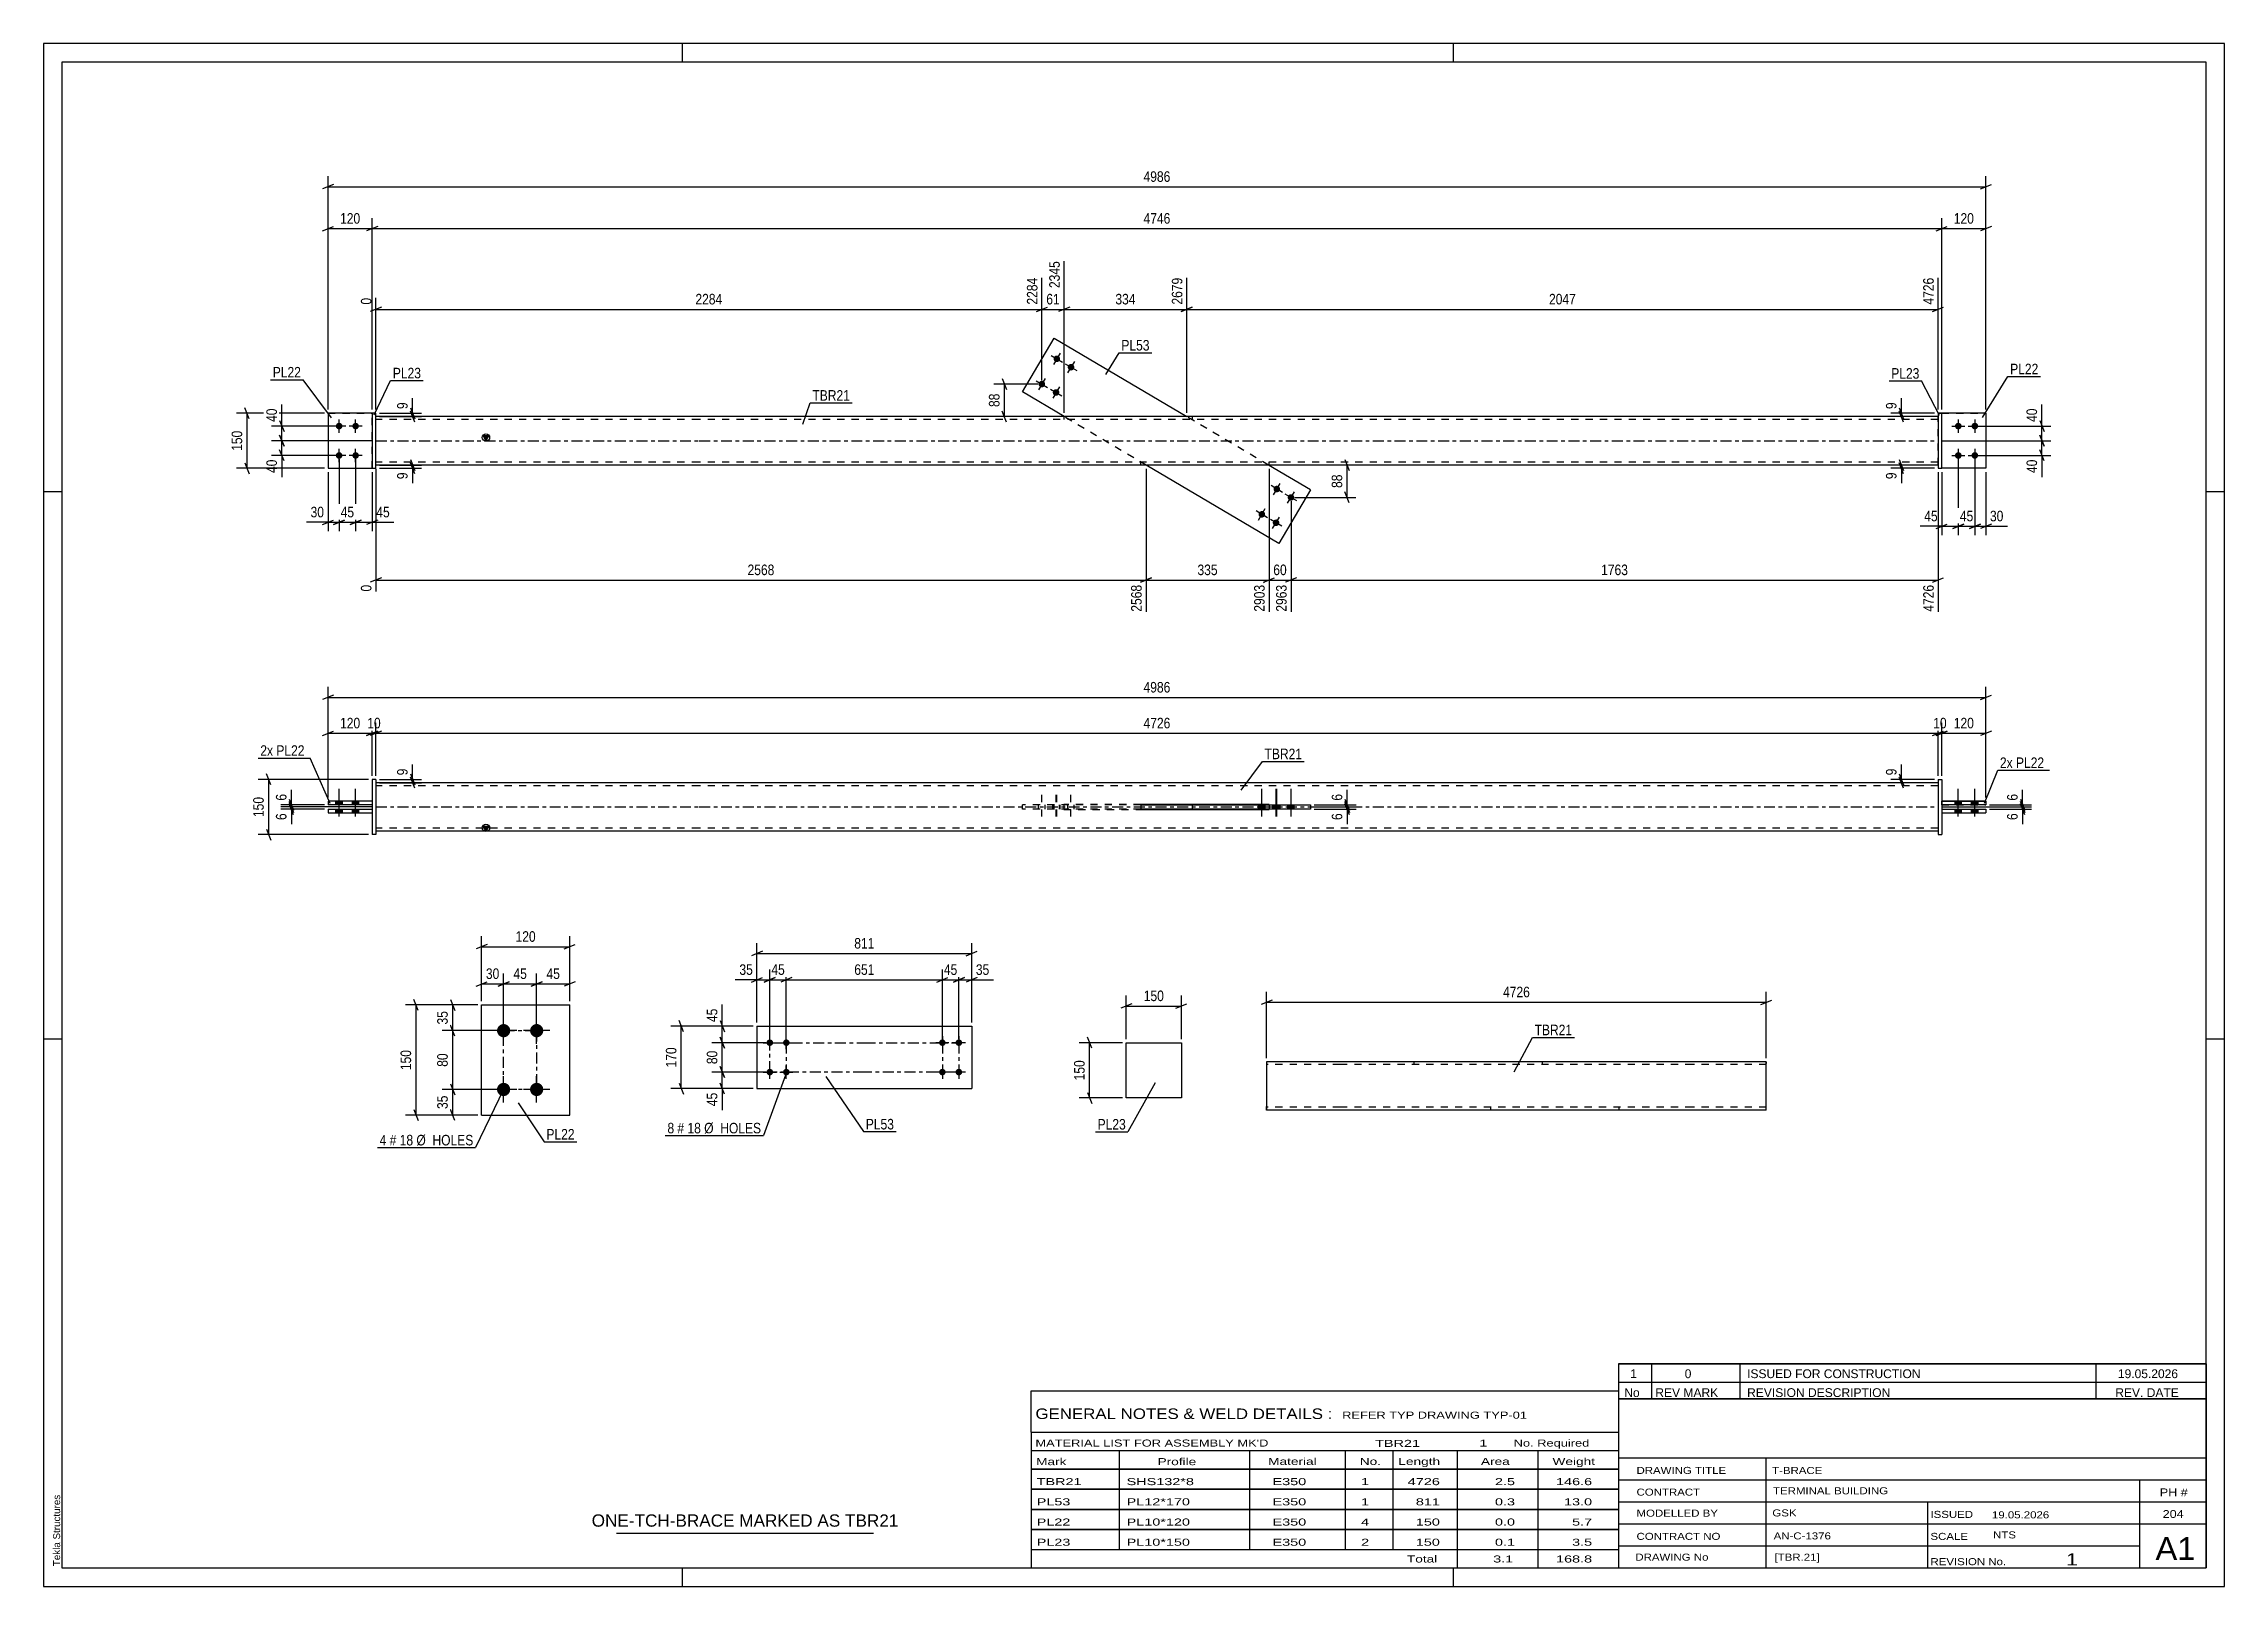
# Paper-space layout 'Layout1' of a CAD drawing. Header units: millimetres. Extents: x 0 to 594, y 0 to 420.
# The model-space entities are those that its viewports show. They can reach past a viewport. Long polylines and large blocks are cut down to what shows.
import ezdxf

# ---------------------------------------------------------------- set-up
doc = ezdxf.new("R2010")
doc.units = ezdxf.units.MM
doc.linetypes.add('DXK_LINE_DOT2', pattern=[3.9198, 1.9599, -1.9599])
doc.linetypes.add('DXK_LINE_DOT3', pattern=[5.9187, 2.979, -0.9799, 0.9799, -0.9799])
doc.layers.add('Viewport layer', color=7, linetype='Continuous', plot=False)
doc.styles.add('Arial', font='ARIAL.TTF', dxfattribs={"height": 0.2})
doc.styles.add('Arial Narrow', font='ARIALN.TTF', dxfattribs={"height": 0.2})

# ---------------------------------------------------------------- blocks, each defined once
blk = doc.blocks.new('Unknown-489684690-5894')
at = {"color": 7, "linetype": 'Continuous'}
for p, q in [((429, 60.55), (589, 60.55)), ((589, 60.55), (429, 60.55)), ((429, 60.55), (429, 55.55)), ((438, 60.55), (438, 55.55)), ((462, 60.55), (462, 55.55)), ((559, 60.55), (559, 55.55)), ((589, 60.55), (589, 55.55)), ((429, 55.55), (589, 55.55)), ((429, 55.55), (429, 51.05)), ((429, 55.55), (589, 55.55)), ((438, 55.55), (438, 51.05)), ((462, 55.55), (462, 51.05)), ((559, 55.55), (559, 51.05)), ((589, 55.55), (589, 51.05)), ((589, 51.05), (429, 51.05))]:
    blk.add_line(p, q, dxfattribs=at)
at = {"color": 7, "linetype": 'Continuous', "style": 'Arial Narrow'}
for s, height, width, p in [('No', 2.386, 1.2, (430.54, 51.55)), ('1', 2.39, 1.196471, (432.16, 56.7)), ('REV MARK', 2.386, 1.2, (439, 51.55)), ('0', 2.39, 1.196471, (447, 56.7)), ('REVISION DESCRIPTION', 2.3861, 1.2, (464, 51.55)), ('ISSUED FOR CONSTRUCTION', 2.3861, 1.196471, (464, 56.7)), ('REV. DATE', 2.386, 1.2, (564.28, 51.55)), ('19.05.2026', 2.386, 1.196471, (565, 56.7))]:
    blk.add_text(s, height=height, dxfattribs=dict(at, width=width)).set_placement(p)
blk = doc.blocks.new('Unknown-489684690-1163')
at = {"color": 5, "linetype": 'Continuous'}
for p, q in [((594, 420), (0, 420)), ((0, 420), (0, 0)), ((174, 415), (174, 420)), ((384, 415), (384, 420)), ((594, 0), (594, 420)), ((589, 415), (5, 415)), ((5, 415), (5, 5)), ((589, 5), (589, 415)), ((5, 298), (0, 298)), ((594, 298), (589, 298)), ((5, 149), (0, 149)), ((594, 149), (589, 149)), ((0, 0), (594, 0)), ((5, 5), (589, 5)), ((174, 0), (174, 5)), ((384, 0), (384, 5))]:
    blk.add_line(p, q, dxfattribs=at)
at = {"color": 174, "linetype": 'Continuous', "style": 'Arial'}
blk.add_text('Tekla Structures', height=1.9102, rotation=90, dxfattribs=at).set_placement((4.5, 5.5))
blk = doc.blocks.new('Unknown-489684690-5893')
at = {"color": 7, "linetype": 'Continuous'}
for p, q in [((429, 51.05), (429, 5)), ((429, 51.05), (589, 51.05)), ((589, 51), (589, 5)), ((429, 35), (589, 35)), ((469.14, 35), (469.14, 5)), ((429, 29), (589, 29)), ((571, 5.05), (571, 29.05)), ((429, 23), (589, 23)), ((513.14, 23), (513.14, 5)), ((429, 17), (589, 17)), ((429, 11), (571, 11)), ((429, 5), (589, 5))]:
    blk.add_line(p, q, dxfattribs=at)
at = {"color": 7, "style": 'Arial Narrow'}
for s, height, width, p in [('DRAWING TITLE', 1.9089, 1.425378, (433.88, 30.61)), ('T-BRACE', 1.909, 1.425378, (470.81, 30.59)), ('CONTRACT', 1.909, 1.425378, (433.88, 24.71)), ('TERMINAL BUILDING', 1.9089, 1.425378, (471.06, 25.07)), ('MODELLED BY', 1.9089, 1.425378, (433.88, 18.98)), ('GSK', 1.909, 1.425378, (470.88, 19.04)), ('ISSUED', 1.909, 1.425378, (513.94, 18.64)), ('19.05.2026', 1.909, 1.425378, (530.69, 18.52)), ('CONTRACT NO', 1.9089, 1.425378, (433.88, 12.66)), ('AN-C-1376', 1.909, 1.425378, (471.23, 12.78)), ('SCALE', 1.909, 1.425378, (513.94, 12.65)), ('A1', 6.204, 1.25, (575.24, 7.2)), ('DRAWING No', 1.909, 1.425378, (433.56, 7)), ('[TBR.21]', 1.909, 1.425378, (471.46, 6.99)), ('REVISION No.', 1.9089, 1.425378, (513.94, 5.77)), ('1', 3.34, 1.5, (550.91, 5.68))]:
    blk.add_text(s, height=height, dxfattribs=dict(at, width=width)).set_placement(p)
at = {"color": 7, "linetype": 'Continuous', "style": 'Arial Narrow'}
for s, height, width, p in [('PH #', 2.1, 1.42538, (576.4, 24.55)), ('204', 2.1, 1.42538, (577.19, 18.65)), ('NTS', 1.909, 1.425378, (531, 13.05))]:
    blk.add_text(s, height=height, dxfattribs=dict(at, width=width)).set_placement(p)
blk = doc.blocks.new('Unknown-489684690-5895')
at = {"color": 7, "linetype": 'Continuous'}
for p, q in [((269, 53.25), (429, 53.25)), ((269, 42), (269, 53.25)), ((429, 53.25), (429, 42)), ((269, 42), (429, 42)), ((269, 42), (269, 37)), ((429, 42), (429, 37)), ((269, 37), (429, 37)), ((269, 37), (269, 32)), ((293, 37), (293, 32)), ((328.5, 37), (328.5, 32)), ((354.5, 37), (354.5, 32)), ((367.5, 37), (367.5, 32)), ((385, 37), (385, 32)), ((407, 37), (407, 32)), ((429, 37), (429, 32)), ((269, 32), (429, 32)), ((269, 31.95), (269, 26.55)), ((269, 31.95), (429, 31.95)), ((293, 32), (293, 26.5)), ((328.5, 32), (328.5, 26.5)), ((354.5, 32), (354.5, 26.5)), ((367.5, 32), (367.5, 26.5)), ((385, 32), (385, 26.5)), ((407, 32), (407, 26.5)), ((429, 31.95), (429, 26.55)), ((269, 26.55), (429, 26.55)), ((269, 26.45), (269, 21.05)), ((269, 26.45), (429, 26.45)), ((293, 26.5), (293, 21)), ((328.5, 26.5), (328.5, 21)), ((354.5, 26.5), (354.5, 21)), ((367.5, 26.5), (367.5, 21)), ((385, 26.5), (385, 21)), ((407, 26.5), (407, 21)), ((429, 26.45), (429, 21.05)), ((269, 21.05), (429, 21.05)), ((269, 20.95), (269, 15.55)), ((269, 20.95), (429, 20.95)), ((293, 21), (293, 15.5)), ((328.5, 21), (328.5, 15.5)), ((354.5, 21), (354.5, 15.5)), ((367.5, 21), (367.5, 15.5)), ((385, 21), (385, 15.5)), ((407, 21), (407, 15.5)), ((429, 20.95), (429, 15.55)), ((269, 15.55), (429, 15.55)), ((269, 15.45), (269, 10.05)), ((269, 15.45), (429, 15.45)), ((293, 15.5), (293, 10)), ((328.5, 15.5), (328.5, 10)), ((354.5, 15.5), (354.5, 10)), ((367.5, 15.5), (367.5, 10)), ((385, 15.5), (385, 10)), ((407, 15.5), (407, 10)), ((429, 15.45), (429, 10.05)), ((269, 10.05), (429, 10.05)), ((269, 10), (429, 10)), ((269, 10), (269, 5)), ((385, 10), (385, 5)), ((407, 10), (407, 5)), ((429, 10), (429, 5)), ((269, 5), (429, 5))]:
    blk.add_line(p, q, dxfattribs=at)
at = {"color": 7, "style": 'Arial Narrow'}
for s, height, width, p in [('GENERAL NOTES & WELD DETAILS :', 2.8633, 1.4, (270.15, 45.56)), ('REFER TYP DRAWING TYP-01', 1.9089, 1.6, (353.7, 45.66)), ("MATERIAL LIST FOR ASSEMBLY MK'D", 1.9089, 1.6, (270.15, 38.06)), ('TBR21', 1.909, 1.794707, (362.68, 37.97)), ('1', 1.91, 1.794707, (391.08, 38.06)), ('No. Required', 1.9089, 1.6, (400.41, 38.06)), ('Mark', 1.909, 1.7, (270.34, 33)), ('Profile', 1.909, 1.7, (303.41, 33)), ('Material', 1.909, 1.7, (333.54, 33.06)), ('No.', 1.909, 1.7, (358.5, 33.06)), ('Length', 1.909, 1.7, (369, 33.06)), ('Area', 1.909, 1.7, (391.5, 33.06)), ('Weight', 1.909, 1.7, (411, 33.06))]:
    blk.add_text(s, height=height, dxfattribs=dict(at, width=width)).set_placement(p)
at = {"color": 7, "linetype": 'Continuous', "style": 'Arial Narrow'}
for s, height, width, p in [('TBR21', 1.909, 1.794707, (270.5, 27.56)), ('PL53', 1.909, 1.794707, (270.5, 22.06)), ('SHS132*8', 1.909, 1.794707, (295, 27.56)), ('PL12*170', 1.909, 1.794707, (295, 22.06)), ('E350', 1.909, 1.794707, (334.74, 27.56)), ('E350', 1.909, 1.794707, (334.74, 22.06)), ('1', 1.91, 1.794707, (358.86, 27.56)), ('1', 1.91, 1.794707, (358.86, 22.06)), ('4726', 1.909, 1.794707, (371.58, 27.56)), ('811', 1.909, 1.794707, (373.77, 22.06)), ('0.3', 1.909, 1.794707, (395.32, 22.06)), ('2.5', 1.909, 1.794707, (395.32, 27.56)), ('146.6', 1.909, 1.794707, (411.96, 27.56)), ('13.0', 1.909, 1.794707, (414.14, 22.06)), ('PL22', 1.909, 1.794707, (270.5, 16.56)), ('PL10*120', 1.909, 1.794707, (295, 16.56)), ('E350', 1.909, 1.794707, (334.74, 16.56)), ('4', 1.91, 1.794707, (358.86, 16.56)), ('150', 1.909, 1.794707, (373.77, 16.56)), ('0.0', 1.909, 1.794707, (395.32, 16.56)), ('5.7', 1.909, 1.794707, (416.33, 16.56)), ('PL23', 1.909, 1.794707, (270.5, 11.06)), ('PL10*150', 1.909, 1.794707, (295, 11.06)), ('E350', 1.909, 1.794707, (334.74, 11.06)), ('2', 1.91, 1.794707, (358.86, 11.06)), ('150', 1.909, 1.794707, (373.77, 11.06)), ('0.1', 1.909, 1.794707, (395.32, 11.06)), ('3.5', 1.909, 1.794707, (416.33, 11.06)), ('Total', 1.909, 1.7, (371.33, 6.5)), ('3.1', 1.909, 1.794707, (394.83, 6.5)), ('168.8', 1.909, 1.794707, (411.96, 6.5))]:
    blk.add_text(s, height=height, dxfattribs=dict(at, width=width)).set_placement(p)
blk = doc.blocks.new('Unknown-489684690-5896')
at = {"color": 7, "linetype": 'Continuous'}
blk.add_line((156, 14.5), (226, 14.5), dxfattribs=at)
at = {"color": 7, "style": 'Arial'}
blk.add_text('ONE-TCH-BRACE MARKED AS TBR21', height=3.3428, dxfattribs=at).set_placement((149.28, 16.25))
blk = doc.blocks.new('Part-489684690-1414 - 1386')
at = {"color": 2, "linetype": 'Continuous'}
for p, q in [((353.13, 142.83), (333.13, 142.83)), ((333.13, 142.83), (333.13, 141.23)), ((449.13, 142.83), (353.23, 142.83)), ((469.23, 142.83), (449.23, 142.83)), ((469.23, 129.63), (469.23, 142.83)), ((333.13, 141.23), (333.13, 130.61)), ((333.13, 129.63), (333.13, 130.61)), ((353.13, 129.63), (333.13, 129.63)), ((449.13, 129.63), (353.23, 129.63)), ((469.23, 129.63), (449.23, 129.63))]:
    blk.add_line(p, q, dxfattribs=at)
at = {"color": 7, "linetype": 'DXK_LINE_DOT2'}
for p, q in [((333.13, 142.83), (333.13, 142.36)), ((373.23, 142.83), (373.23, 142.03)), ((408.17, 142.83), (408.17, 142.03)), ((469.23, 142.83), (469.23, 142.36)), ((353.13, 142.03), (333.13, 142.03)), ((449.13, 142.03), (353.23, 142.03)), ((469.23, 142.03), (449.23, 142.03)), ((333.13, 130.61), (333.13, 129.75)), ((353.13, 130.43), (333.13, 130.43)), ((449.13, 130.43), (353.23, 130.43)), ((394.19, 129.63), (394.19, 130.43)), ((429.13, 129.63), (429.13, 130.43)), ((469.23, 130.43), (449.23, 130.43))]:
    blk.add_line(p, q, dxfattribs=at)
blk = doc.blocks.new('Part-489684690-1906 - 1883')
at = {"color": 2, "linetype": 'Continuous'}
for p, q in [((516.03, 219.68), (517.03, 219.68)), ((516.03, 219.68), (516.03, 204.68)), ((516.03, 219.68), (517.03, 219.68)), ((517.03, 219.68), (517.03, 204.68)), ((516.03, 204.68), (517.03, 204.68))]:
    blk.add_line(p, q, dxfattribs=at)
at = {"color": 7, "linetype": 'DXK_LINE_DOT2'}
for p, q in [((516.03, 219.68), (516.03, 219.68)), ((516.03, 219.68), (516.03, 219.68)), ((517.03, 219.68), (517.03, 219.68)), ((517.03, 219.68), (517.03, 219.68)), ((516.03, 204.68), (516.03, 204.68)), ((516.03, 204.68), (517.03, 204.68))]:
    blk.add_line(p, q, dxfattribs=at)
blk = doc.blocks.new('Part-489684690-1911 - 1883')
at = {"color": 2, "linetype": 'Continuous'}
for p, q in [((77.49, 211.58), (77.49, 210.58)), ((77.49, 211.58), (89.49, 211.58)), ((77.49, 210.58), (89.49, 210.58)), ((89.49, 211.58), (89.49, 210.58))]:
    blk.add_line(p, q, dxfattribs=at)
blk = doc.blocks.new('Part-489684690-1895 - 1883')
at = {"linetype": 'Continuous'}
blk.add_hatch(color=2, dxfattribs=at).paths.add_polyline_path([(120.49, 205.58), (119.69, 206.98), (121.29, 206.98)])
at = {"color": 2, "linetype": 'Continuous'}
for p, q in [((178.49, 218.78), (90.49, 218.78)), ((516.03, 218.78), (178.59, 218.78)), ((298.84, 212.88), (298.84, 211.48)), ((333.78, 212.88), (298.84, 212.88)), ((298.84, 211.48), (333.78, 211.48)), ((312.82, 212.88), (312.82, 212.78)), ((312.82, 211.48), (312.82, 211.58)), ((333.78, 212.88), (333.78, 212.78)), ((333.78, 211.48), (333.78, 211.58)), ((178.49, 205.58), (90.49, 205.58)), ((120.49, 205.58), (119.69, 206.98)), ((119.69, 206.98), (121.29, 206.98)), ((121.29, 206.98), (120.49, 205.58)), ((516.03, 205.58), (178.59, 205.58))]:
    blk.add_line(p, q, dxfattribs=at)
at = {"color": 7, "linetype": 'DXK_LINE_DOT2'}
for p, q in [((90.49, 218.78), (90.49, 205.58)), ((178.49, 217.98), (90.49, 217.98)), ((516.03, 217.98), (178.59, 217.98)), ((516.03, 218.78), (516.03, 205.58)), ((277.88, 212.88), (277.88, 211.48)), ((298.84, 212.88), (277.88, 212.88)), ((277.88, 211.48), (298.84, 211.48)), ((312.82, 212.78), (312.82, 211.58)), ((333.78, 212.78), (333.78, 211.58)), ((178.49, 206.38), (90.49, 206.38)), ((516.03, 206.38), (178.59, 206.38))]:
    blk.add_line(p, q, dxfattribs=at)
at = {"color": 7, "linetype": 'DXK_LINE_DOT3'}
for p, q in [((90.49, 212.18), (178.49, 212.18)), ((178.59, 212.18), (516.03, 212.18))]:
    blk.add_line(p, q, dxfattribs=at)
at = {"color": 2, "linetype": 'Continuous'}
blk.add_circle((120.49, 206.48), 1, dxfattribs=at)
blk = doc.blocks.new('Part-489684690-1916 - 1883')
at = {"color": 2, "linetype": 'Continuous'}
for p, q in [((77.49, 213.78), (77.49, 212.78)), ((89.49, 213.78), (77.49, 213.78)), ((89.49, 212.78), (77.49, 212.78)), ((89.49, 213.78), (89.49, 212.78))]:
    blk.add_line(p, q, dxfattribs=at)
blk = doc.blocks.new('Part-489684690-1900 - 1883')
at = {"color": 2, "linetype": 'Continuous'}
for p, q in [((517.03, 211.58), (529.03, 211.58)), ((517.03, 211.58), (529.03, 211.58)), ((517.03, 211.58), (517.03, 210.58)), ((517.03, 210.58), (529.03, 210.58)), ((529.03, 211.58), (529.03, 210.58))]:
    blk.add_line(p, q, dxfattribs=at)
at = {"color": 7, "linetype": 'DXK_LINE_DOT2'}
for p, q in [((517.03, 211.58), (517.03, 211.58)), ((517.03, 210.58), (529.03, 210.58)), ((529.03, 211.58), (529.03, 211.58))]:
    blk.add_line(p, q, dxfattribs=at)
blk = doc.blocks.new('Part-489684690-1905 - 1883')
at = {"color": 2, "linetype": 'Continuous'}
for p, q in [((529.03, 213.78), (517.03, 213.78)), ((517.03, 213.78), (529.03, 213.78)), ((517.03, 212.78), (517.03, 213.78)), ((529.03, 212.78), (517.03, 212.78)), ((529.03, 213.78), (529.03, 212.78))]:
    blk.add_line(p, q, dxfattribs=at)
at = {"color": 7, "linetype": 'DXK_LINE_DOT2'}
for p, q in [((517.03, 213.78), (517.03, 213.78)), ((517.03, 212.78), (529.03, 212.78)), ((529.03, 213.78), (529.03, 213.78))]:
    blk.add_line(p, q, dxfattribs=at)
blk = doc.blocks.new('Part-489684690-1919 - 1883')
at = {"color": 2, "linetype": 'Continuous'}
for p, q in [((90.49, 219.68), (89.49, 219.68)), ((89.49, 219.68), (89.49, 204.68)), ((90.49, 219.68), (90.49, 204.68)), ((90.49, 204.68), (89.49, 204.68))]:
    blk.add_line(p, q, dxfattribs=at)
blk = doc.blocks.new('Part-489684690-1922 - 1883')
at = {"color": 7, "linetype": 'DXK_LINE_DOT2'}
for p, q in [((266.59, 211.58), (266.59, 212.78)), ((298.84, 212.78), (266.59, 212.78)), ((298.84, 211.58), (266.59, 211.58)), ((275.25, 211.58), (275.25, 212.78))]:
    blk.add_line(p, q, dxfattribs=at)
at = {"color": 2, "linetype": 'Continuous'}
for p, q in [((298.84, 212.78), (345.07, 212.78)), ((336.41, 211.58), (298.84, 211.58)), ((336.41, 211.58), (336.41, 212.78)), ((345.07, 211.58), (336.41, 211.58)), ((345.07, 212.78), (345.07, 211.58))]:
    blk.add_line(p, q, dxfattribs=at)
blk = doc.blocks.new('Bolt-489684690-1923 - 1883')
at = {"linetype": 'Continuous'}
for points in [[(522.43, 213.78), (520.63, 213.78), (520.63, 212.78), (522.43, 212.78)], [(522.43, 213.78), (520.63, 213.78), (520.63, 212.78), (522.43, 212.78)], [(522.43, 211.58), (520.63, 211.58), (520.63, 210.58), (522.43, 210.58)], [(522.43, 211.58), (520.63, 211.58), (520.63, 210.58), (522.43, 210.58)], [(526.93, 213.78), (525.13, 213.78), (525.13, 212.78), (526.93, 212.78)], [(526.93, 213.78), (525.13, 213.78), (525.13, 212.78), (526.93, 212.78)], [(526.93, 211.58), (525.13, 211.58), (525.13, 210.58), (526.93, 210.58)], [(526.93, 211.58), (525.13, 211.58), (525.13, 210.58), (526.93, 210.58)]]:
    blk.add_hatch(color=1, dxfattribs=at).paths.add_polyline_path(points)
at = {"color": 1, "linetype": 'Continuous'}
for p, q in [((521.53, 209.58), (521.53, 217.08)), ((521.53, 209.58), (521.53, 217.08)), ((526.03, 209.58), (526.03, 217.08)), ((526.03, 209.58), (526.03, 217.08)), ((520.63, 212.78), (520.63, 213.78)), ((520.63, 212.78), (520.63, 213.78)), ((520.63, 210.58), (520.63, 211.58)), ((520.63, 210.58), (520.63, 211.58)), ((522.43, 212.78), (522.43, 213.78)), ((522.43, 212.78), (522.43, 213.78)), ((522.43, 210.58), (522.43, 211.58)), ((522.43, 210.58), (522.43, 211.58)), ((525.13, 212.78), (525.13, 213.78)), ((525.13, 212.78), (525.13, 213.78)), ((525.13, 210.58), (525.13, 211.58)), ((525.13, 210.58), (525.13, 211.58)), ((526.93, 212.78), (526.93, 213.78)), ((526.93, 212.78), (526.93, 213.78)), ((526.93, 210.58), (526.93, 211.58)), ((526.93, 210.58), (526.93, 211.58))]:
    blk.add_line(p, q, dxfattribs=at)
blk = doc.blocks.new('Bolt-489684690-1924 - 1883')
at = {"linetype": 'Continuous'}
for points in [[(79.59, 212.78), (81.39, 212.78), (81.39, 213.78), (79.59, 213.78)], [(79.59, 212.78), (81.39, 212.78), (81.39, 213.78), (79.59, 213.78)], [(79.59, 210.58), (81.39, 210.58), (81.39, 211.58), (79.59, 211.58)], [(79.59, 210.58), (81.39, 210.58), (81.39, 211.58), (79.59, 211.58)], [(84.09, 212.78), (85.89, 212.78), (85.89, 213.78), (84.09, 213.78)], [(84.09, 212.78), (85.89, 212.78), (85.89, 213.78), (84.09, 213.78)], [(84.09, 210.58), (85.89, 210.58), (85.89, 211.58), (84.09, 211.58)], [(84.09, 210.58), (85.89, 210.58), (85.89, 211.58), (84.09, 211.58)]]:
    blk.add_hatch(color=1, dxfattribs=at).paths.add_polyline_path(points)
at = {"color": 1, "linetype": 'Continuous'}
for p, q in [((80.49, 209.58), (80.49, 217.08)), ((80.49, 209.58), (80.49, 217.08)), ((84.99, 209.58), (84.99, 217.08)), ((84.99, 209.58), (84.99, 217.08)), ((79.59, 212.78), (79.59, 213.78)), ((79.59, 212.78), (79.59, 213.78)), ((79.59, 210.58), (79.59, 211.58)), ((79.59, 210.58), (79.59, 211.58)), ((81.39, 212.78), (81.39, 213.78)), ((81.39, 212.78), (81.39, 213.78)), ((81.39, 210.58), (81.39, 211.58)), ((81.39, 210.58), (81.39, 211.58)), ((84.09, 212.78), (84.09, 213.78)), ((84.09, 212.78), (84.09, 213.78)), ((84.09, 210.58), (84.09, 211.58)), ((84.09, 210.58), (84.09, 211.58)), ((85.89, 212.78), (85.89, 213.78)), ((85.89, 212.78), (85.89, 213.78)), ((85.89, 210.58), (85.89, 211.58)), ((85.89, 210.58), (85.89, 211.58))]:
    blk.add_line(p, q, dxfattribs=at)
blk = doc.blocks.new('Bolt-489684690-1925 - 1883')
at = {"color": 1, "linetype": 'DXK_LINE_DOT2'}
for p, q in [((271.9, 209.58), (271.9, 217.08)), ((275.77, 209.58), (275.77, 217.08)), ((275.97, 209.58), (275.97, 217.08)), ((279.84, 209.58), (279.84, 217.08)), ((271, 211.58), (271, 212.78)), ((272.8, 211.58), (272.8, 212.78)), ((274.87, 211.58), (274.87, 212.78)), ((275.07, 211.58), (275.07, 212.78)), ((276.67, 211.58), (276.67, 212.78)), ((276.87, 211.58), (276.87, 212.78)), ((278.94, 211.58), (278.94, 212.78)), ((280.74, 211.58), (280.74, 212.78))]:
    blk.add_line(p, q, dxfattribs=at)
blk = doc.blocks.new('Bolt-489684690-1926 - 1883')
at = {"linetype": 'Continuous'}
for points in [[(330.92, 211.58), (332.72, 211.58), (332.72, 212.78), (330.92, 212.78)], [(334.79, 211.58), (336.59, 211.58), (336.59, 212.78), (334.79, 212.78)], [(334.99, 211.58), (336.79, 211.58), (336.79, 212.78), (334.99, 212.78)], [(338.87, 211.58), (340.67, 211.58), (340.67, 212.78), (338.87, 212.78)]]:
    blk.add_hatch(color=1, dxfattribs=at).paths.add_polyline_path(points)
at = {"color": 1, "linetype": 'Continuous'}
for p, q in [((331.82, 209.58), (331.82, 217.08)), ((335.69, 209.58), (335.69, 217.08)), ((335.89, 209.58), (335.89, 217.08)), ((339.77, 209.58), (339.77, 217.08)), ((330.92, 211.58), (330.92, 212.78)), ((332.72, 211.58), (332.72, 212.78)), ((334.79, 211.58), (334.79, 212.78)), ((334.99, 211.58), (334.99, 212.78)), ((336.59, 211.58), (336.59, 212.78)), ((336.79, 211.58), (336.79, 212.78)), ((338.87, 211.58), (338.87, 212.78)), ((340.67, 211.58), (340.67, 212.78))]:
    blk.add_line(p, q, dxfattribs=at)
blk = doc.blocks.new('Part-489684690-3217 - 3216')
at = {"color": 2, "linetype": 'Continuous'}
for p, q in [((194.3, 152.51), (194.3, 135.51)), ((194.3, 152.51), (223.5, 152.51)), ((223.6, 152.51), (252.8, 152.51)), ((252.8, 152.51), (252.8, 135.51)), ((194.3, 135.51), (223.5, 135.51)), ((223.6, 135.51), (252.8, 135.51))]:
    blk.add_line(p, q, dxfattribs=at)
blk = doc.blocks.new('Bolt-489684690-3218 - 3216')
at = {"linetype": 'Continuous'}
for points in [[(244.8, 147.11, -1), (244.8, 148.91, -1)], [(249.3, 147.11, -1), (249.3, 148.91, -1)], [(244.8, 139.11, -1), (244.8, 140.91, -1)], [(249.3, 139.11, -1), (249.3, 140.91, -1)]]:
    blk.add_hatch(color=1, dxfattribs=at).paths.add_polyline_path(points)
at = {"color": 1, "linetype": 'Continuous'}
for p, q in [((244.8, 149.81), (244.8, 146.21)), ((249.3, 149.81), (249.3, 146.21)), ((246.6, 148.01), (243, 148.01)), ((251.1, 148.01), (247.5, 148.01)), ((246.6, 140.01), (243, 140.01)), ((244.8, 141.81), (244.8, 138.21)), ((251.1, 140.01), (247.5, 140.01)), ((249.3, 141.81), (249.3, 138.21))]:
    blk.add_line(p, q, dxfattribs=at)
blk = doc.blocks.new('Bolt-489684690-3219 - 3216')
at = {"linetype": 'Continuous'}
for points in [[(197.8, 148.91, -1), (197.8, 147.11, -1)], [(202.3, 148.91, -1), (202.3, 147.11, -1)], [(197.8, 140.91, -1), (197.8, 139.11, -1)], [(202.3, 140.91, -1), (202.3, 139.11, -1)]]:
    blk.add_hatch(color=1, dxfattribs=at).paths.add_polyline_path(points)
at = {"color": 1, "linetype": 'Continuous'}
for p, q in [((197.8, 146.21), (197.8, 149.81)), ((202.3, 146.21), (202.3, 149.81)), ((196, 148.01), (199.6, 148.01)), ((200.5, 148.01), (204.1, 148.01)), ((196, 140.01), (199.6, 140.01)), ((197.8, 138.21), (197.8, 141.81)), ((200.5, 140.01), (204.1, 140.01)), ((202.3, 138.21), (202.3, 141.81))]:
    blk.add_line(p, q, dxfattribs=at)
blk = doc.blocks.new('Bolt-489684690-2124 - 2113')
at = {"linetype": 'Continuous'}
for points in [[(521.53, 316.78), (521.71, 316.76), (521.89, 316.7), (522.06, 316.61), (522.2, 316.48), (522.31, 316.33), (522.38, 316.16), (522.42, 315.98), (522.42, 315.79), (522.38, 315.6), (522.31, 315.43), (522.2, 315.28), (522.06, 315.15), (521.89, 315.06), (521.71, 315), (521.53, 314.98), (521.34, 315), (521.16, 315.06), (521, 315.15), (520.86, 315.28), (520.75, 315.43), (520.67, 315.6), (520.63, 315.79), (520.63, 315.98), (520.67, 316.16), (520.75, 316.33), (520.86, 316.48), (521, 316.61), (521.16, 316.7), (521.34, 316.76)], [(526.03, 316.78), (526.21, 316.76), (526.39, 316.7), (526.56, 316.61), (526.7, 316.48), (526.81, 316.33), (526.88, 316.16), (526.92, 315.98), (526.92, 315.79), (526.88, 315.6), (526.81, 315.43), (526.7, 315.28), (526.56, 315.15), (526.39, 315.06), (526.21, 315), (526.03, 314.98), (525.84, 315), (525.66, 315.06), (525.5, 315.15), (525.36, 315.28), (525.25, 315.43), (525.17, 315.6), (525.13, 315.79), (525.13, 315.98), (525.17, 316.16), (525.25, 316.33), (525.36, 316.48), (525.5, 316.61), (525.66, 316.7), (525.84, 316.76)], [(521.53, 308.78), (521.71, 308.76), (521.89, 308.7), (522.06, 308.61), (522.2, 308.48), (522.31, 308.33), (522.38, 308.16), (522.42, 307.98), (522.42, 307.79), (522.38, 307.6), (522.31, 307.43), (522.2, 307.28), (522.06, 307.15), (521.89, 307.06), (521.71, 307), (521.53, 306.98), (521.34, 307), (521.16, 307.06), (521, 307.15), (520.86, 307.28), (520.75, 307.43), (520.67, 307.6), (520.63, 307.79), (520.63, 307.98), (520.67, 308.16), (520.75, 308.33), (520.86, 308.48), (521, 308.61), (521.16, 308.7), (521.34, 308.76)], [(526.03, 308.78), (526.21, 308.76), (526.39, 308.7), (526.56, 308.61), (526.7, 308.48), (526.81, 308.33), (526.88, 308.16), (526.92, 307.98), (526.92, 307.79), (526.88, 307.6), (526.81, 307.43), (526.7, 307.28), (526.56, 307.15), (526.39, 307.06), (526.21, 307), (526.03, 306.98), (525.84, 307), (525.66, 307.06), (525.5, 307.15), (525.36, 307.28), (525.25, 307.43), (525.17, 307.6), (525.13, 307.79), (525.13, 307.98), (525.17, 308.16), (525.25, 308.33), (525.36, 308.48), (525.5, 308.61), (525.66, 308.7), (525.84, 308.76)]]:
    blk.add_hatch(color=1, dxfattribs=at).paths.add_polyline_path(points)
at = {"color": 1, "linetype": 'Continuous'}
for p, q in [((519.73, 315.88), (523.33, 315.88)), ((521.53, 317.68), (521.53, 314.08)), ((524.23, 315.88), (527.83, 315.88)), ((526.03, 317.68), (526.03, 314.08)), ((521.53, 309.68), (521.53, 306.08)), ((526.03, 309.68), (526.03, 306.08)), ((519.73, 307.88), (523.33, 307.88)), ((524.23, 307.88), (527.83, 307.88))]:
    blk.add_line(p, q, dxfattribs=at)
blk = doc.blocks.new('Part-489684690-2129 - 2113')
at = {"color": 2, "linetype": 'Continuous'}
for p, q in [((266.59, 325.22), (275.25, 339.85)), ((275.25, 339.85), (311.37, 318.48)), ((277.98, 318.48), (266.59, 325.22)), ((336.41, 283.91), (300.29, 305.28)), ((345.07, 298.54), (333.68, 305.28)), ((345.07, 298.54), (336.41, 283.91))]:
    blk.add_line(p, q, dxfattribs=at)
at = {"color": 7, "linetype": 'DXK_LINE_DOT2'}
for p, q in [((300.29, 305.28), (277.98, 318.48)), ((333.68, 305.28), (311.37, 318.48))]:
    blk.add_line(p, q, dxfattribs=at)
blk = doc.blocks.new('Bolt-489684690-2121 - 2113')
at = {"linetype": 'Continuous'}
for points in [[(335.43, 297.97, -1), (336.35, 299.52, -1)], [(339.31, 295.68, -1), (340.22, 297.23, -1)], [(331.36, 291.08, -1), (332.28, 292.63, -1)], [(335.23, 288.79, -1), (336.15, 290.34, -1)]]:
    blk.add_hatch(color=1, dxfattribs=at).paths.add_polyline_path(points)
at = {"color": 1, "linetype": 'Continuous'}
for p, q in [((337.44, 297.83), (334.34, 299.66)), ((334.98, 297.19), (336.81, 300.29)), ((341.31, 295.53), (338.22, 297.37)), ((338.85, 294.9), (340.68, 298)), ((333.37, 290.94), (330.27, 292.77)), ((330.9, 290.31), (332.74, 293.41)), ((334.77, 288.02), (336.61, 291.11)), ((337.24, 288.65), (334.14, 290.48))]:
    blk.add_line(p, q, dxfattribs=at)
blk = doc.blocks.new('Bolt-489684690-2122 - 2113')
at = {"linetype": 'Continuous'}
for points in [[(276.43, 334.97, -1), (275.51, 333.42, -1)], [(280.3, 332.68, -1), (279.38, 331.13, -1)], [(272.35, 328.09, -1), (271.44, 326.54, -1)], [(276.23, 325.8, -1), (275.31, 324.25, -1)]]:
    blk.add_hatch(color=1, dxfattribs=at).paths.add_polyline_path(points)
at = {"color": 1, "linetype": 'Continuous'}
for p, q in [((274.42, 335.12), (277.52, 333.28)), ((276.89, 335.75), (275.05, 332.65)), ((278.29, 332.82), (281.39, 330.99)), ((280.76, 333.46), (278.93, 330.36)), ((270.35, 328.23), (273.45, 326.4)), ((272.81, 328.86), (270.98, 325.76)), ((274.22, 325.94), (277.32, 324.11)), ((276.69, 326.57), (274.85, 323.47))]:
    blk.add_line(p, q, dxfattribs=at)
blk = doc.blocks.new('Bolt-489684690-2123 - 2113')
at = {"linetype": 'Continuous'}
for points in [[(80.49, 314.98, -1), (80.49, 316.78, -1)], [(84.99, 314.98, -1), (84.99, 316.78, -1)], [(80.49, 306.98, -1), (80.49, 308.78, -1)], [(84.99, 306.98, -1), (84.99, 308.78, -1)]]:
    blk.add_hatch(color=1, dxfattribs=at).paths.add_polyline_path(points)
at = {"color": 1, "linetype": 'Continuous'}
for p, q in [((82.29, 315.88), (78.69, 315.88)), ((80.49, 314.08), (80.49, 317.68)), ((86.79, 315.88), (83.19, 315.88)), ((84.99, 314.08), (84.99, 317.68)), ((80.49, 306.08), (80.49, 309.68)), ((84.99, 306.08), (84.99, 309.68)), ((82.29, 307.88), (78.69, 307.88)), ((86.79, 307.88), (83.19, 307.88))]:
    blk.add_line(p, q, dxfattribs=at)
blk = doc.blocks.new('Part-489684690-2134 - 2113')
at = {"color": 2, "linetype": 'Continuous'}
for p, q in [((90.49, 319.38), (89.49, 319.38)), ((89.49, 319.38), (89.49, 304.38)), ((90.49, 304.38), (90.49, 319.38)), ((89.49, 304.38), (90.49, 304.38))]:
    blk.add_line(p, q, dxfattribs=at)
blk = doc.blocks.new('Part-489684690-2139 - 2113')
at = {"color": 2, "linetype": 'Continuous'}
for p, q in [((77.49, 319.38), (77.49, 304.38)), ((89.49, 319.38), (77.49, 319.38)), ((77.49, 304.38), (89.49, 304.38))]:
    blk.add_line(p, q, dxfattribs=at)
at = {"color": 7, "linetype": 'DXK_LINE_DOT2'}
blk.add_line((89.49, 304.38), (89.49, 319.38), dxfattribs=at)
blk = doc.blocks.new('Part-489684690-2140 - 2113')
at = {"color": 7, "linetype": 'DXK_LINE_DOT2'}
for p, q in [((77.49, 319.38), (77.49, 304.38)), ((77.49, 319.38), (89.49, 319.38)), ((89.49, 319.38), (89.49, 304.38)), ((77.49, 304.38), (89.49, 304.38))]:
    blk.add_line(p, q, dxfattribs=at)
blk = doc.blocks.new('Part-489684690-2145 - 2113')
at = {"color": 2, "linetype": 'Continuous'}
for p, q in [((517.03, 319.38), (516.03, 319.38)), ((516.03, 319.38), (516.03, 304.38)), ((516.03, 319.38), (517.03, 319.38)), ((517.03, 304.38), (517.03, 319.38)), ((516.03, 304.38), (517.03, 304.38))]:
    blk.add_line(p, q, dxfattribs=at)
at = {"color": 7, "linetype": 'DXK_LINE_DOT2'}
for p, q in [((516.03, 319.38), (516.03, 319.38)), ((516.03, 319.38), (516.03, 319.38)), ((517.03, 319.38), (517.03, 319.38)), ((517.03, 319.38), (517.03, 319.38)), ((516.03, 304.38), (517.03, 304.38))]:
    blk.add_line(p, q, dxfattribs=at)
blk = doc.blocks.new('Part-489684690-2150 - 2113')
at = {"color": 2, "linetype": 'Continuous'}
for p, q in [((529.03, 319.38), (517.03, 319.38)), ((529.03, 319.38), (529.03, 319.38)), ((529.03, 319.38), (529.03, 304.38)), ((529.03, 304.38), (517.03, 304.38))]:
    blk.add_line(p, q, dxfattribs=at)
at = {"color": 7, "linetype": 'DXK_LINE_DOT2'}
for p, q in [((529.03, 319.38), (517.03, 319.38)), ((517.03, 319.38), (517.03, 319.38)), ((517.03, 304.38), (517.03, 319.38)), ((529.03, 319.38), (529.03, 319.38)), ((529.03, 304.38), (517.03, 304.38))]:
    blk.add_line(p, q, dxfattribs=at)
blk = doc.blocks.new('Part-489684690-2151 - 2113')
at = {"color": 7, "linetype": 'DXK_LINE_DOT2'}
for p, q in [((517.03, 319.38), (529.03, 319.38)), ((529.03, 319.38), (517.03, 319.38)), ((517.03, 319.38), (517.03, 319.38)), ((517.03, 304.38), (517.03, 319.38)), ((529.03, 319.38), (529.03, 319.38)), ((529.03, 319.38), (529.03, 304.38)), ((529.03, 304.38), (517.03, 304.38)), ((529.03, 304.38), (517.03, 304.38))]:
    blk.add_line(p, q, dxfattribs=at)
blk = doc.blocks.new('Part-489684690-2156 - 2113')
at = {"linetype": 'Continuous'}
blk.add_hatch(color=2, dxfattribs=at).paths.add_polyline_path([(120.49, 311.88), (119.69, 313.28), (121.29, 313.28)])
at = {"color": 2, "linetype": 'Continuous'}
for p, q in [((178.49, 318.48), (90.49, 318.48)), ((516.03, 318.48), (178.59, 318.48)), ((120.49, 311.88), (119.69, 313.28)), ((119.69, 313.28), (121.29, 313.28)), ((121.29, 313.28), (120.49, 311.88)), ((178.49, 305.28), (90.49, 305.28)), ((516.03, 305.28), (178.59, 305.28))]:
    blk.add_line(p, q, dxfattribs=at)
at = {"color": 7, "linetype": 'DXK_LINE_DOT2'}
for p, q in [((90.49, 305.28), (90.49, 318.48)), ((178.49, 317.68), (90.49, 317.68)), ((516.03, 317.68), (178.59, 317.68)), ((277.88, 318.48), (277.88, 317.68)), ((312.82, 318.48), (312.82, 317.68)), ((516.03, 305.28), (516.03, 318.48)), ((178.49, 306.08), (90.49, 306.08)), ((516.03, 306.08), (178.59, 306.08)), ((298.84, 305.28), (298.84, 306.08)), ((333.78, 305.28), (333.78, 306.08))]:
    blk.add_line(p, q, dxfattribs=at)
at = {"color": 7, "linetype": 'DXK_LINE_DOT3'}
for p, q in [((90.49, 311.88), (178.49, 311.88)), ((178.59, 311.88), (516.03, 311.88))]:
    blk.add_line(p, q, dxfattribs=at)
at = {"color": 2, "linetype": 'Continuous'}
blk.add_circle((120.49, 312.78), 1, dxfattribs=at)
blk = doc.blocks.new('Bolt-489684690-1755 - 1749')
at = {"linetype": 'Continuous'}
for points in [[(125.29, 149.49), (124.92, 149.52), (124.56, 149.64), (124.24, 149.83), (123.96, 150.08), (123.74, 150.39), (123.58, 150.73), (123.5, 151.1), (123.5, 151.47), (123.58, 151.84), (123.74, 152.19), (123.96, 152.49), (124.24, 152.74), (124.56, 152.93), (124.92, 153.05), (125.29, 153.09), (125.67, 153.05), (126.03, 152.93), (126.35, 152.74), (126.63, 152.49), (126.85, 152.19), (127.01, 151.84), (127.08, 151.47), (127.08, 151.1), (127.01, 150.73), (126.85, 150.39), (126.63, 150.08), (126.35, 149.83), (126.03, 149.64), (125.67, 149.52)], [(134.29, 149.49), (133.92, 149.52), (133.56, 149.64), (133.24, 149.83), (132.96, 150.08), (132.74, 150.39), (132.58, 150.73), (132.5, 151.1), (132.5, 151.47), (132.58, 151.84), (132.74, 152.19), (132.96, 152.49), (133.24, 152.74), (133.56, 152.93), (133.92, 153.05), (134.29, 153.09), (134.67, 153.05), (135.03, 152.93), (135.35, 152.74), (135.63, 152.49), (135.85, 152.19), (136.01, 151.84), (136.08, 151.47), (136.08, 151.1), (136.01, 150.73), (135.85, 150.39), (135.63, 150.08), (135.35, 149.83), (135.03, 149.64), (134.67, 149.52)], [(125.29, 133.49), (124.92, 133.52), (124.56, 133.64), (124.24, 133.83), (123.96, 134.08), (123.74, 134.39), (123.58, 134.73), (123.5, 135.1), (123.5, 135.47), (123.58, 135.84), (123.74, 136.19), (123.96, 136.49), (124.24, 136.74), (124.56, 136.93), (124.92, 137.05), (125.29, 137.09), (125.67, 137.05), (126.03, 136.93), (126.35, 136.74), (126.63, 136.49), (126.85, 136.19), (127.01, 135.84), (127.08, 135.47), (127.08, 135.1), (127.01, 134.73), (126.85, 134.39), (126.63, 134.08), (126.35, 133.83), (126.03, 133.64), (125.67, 133.52)], [(134.29, 133.49), (133.92, 133.52), (133.56, 133.64), (133.24, 133.83), (132.96, 134.08), (132.74, 134.39), (132.58, 134.73), (132.5, 135.1), (132.5, 135.47), (132.58, 135.84), (132.74, 136.19), (132.96, 136.49), (133.24, 136.74), (133.56, 136.93), (133.92, 137.05), (134.29, 137.09), (134.67, 137.05), (135.03, 136.93), (135.35, 136.74), (135.63, 136.49), (135.85, 136.19), (136.01, 135.84), (136.08, 135.47), (136.08, 135.1), (136.01, 134.73), (135.85, 134.39), (135.63, 134.08), (135.35, 133.83), (135.03, 133.64), (134.67, 133.52)]]:
    blk.add_hatch(color=1, dxfattribs=at).paths.add_polyline_path(points)
at = {"color": 1, "linetype": 'Continuous'}
for p, q in [((125.29, 147.69), (125.29, 154.89)), ((134.29, 147.69), (134.29, 154.89)), ((128.89, 151.29), (121.69, 151.29)), ((137.89, 151.29), (130.69, 151.29)), ((125.29, 131.69), (125.29, 138.89)), ((134.29, 131.69), (134.29, 138.89)), ((128.89, 135.29), (121.69, 135.29)), ((137.89, 135.29), (130.69, 135.29))]:
    blk.add_line(p, q, dxfattribs=at)
blk = doc.blocks.new('Part-489684690-1770 - 1749')
at = {"color": 2, "linetype": 'Continuous'}
for p, q in [((119.29, 128.29), (119.29, 158.29)), ((119.29, 158.29), (143.29, 158.29)), ((143.29, 128.29), (143.29, 158.29)), ((119.29, 128.28), (119.29, 128.29)), ((119.29, 128.29), (143.29, 128.29)), ((143.29, 128.29), (143.29, 128.28))]:
    blk.add_line(p, q, dxfattribs=at)
at = {"color": 7, "linetype": 'DXK_LINE_DOT2'}
for p, q in [((119.29, 158.28), (143.29, 158.28)), ((119.29, 128.29), (119.29, 128.28)), ((119.29, 128.28), (143.29, 128.28)), ((143.29, 128.28), (143.29, 128.29))]:
    blk.add_line(p, q, dxfattribs=at)
blk = doc.blocks.new('Part-489684690-1712 - 1696')
at = {"color": 2, "linetype": 'Continuous'}
for p, q in [((294.9, 147.99), (309.9, 147.99)), ((294.9, 132.99), (294.9, 147.99)), ((309.9, 147.99), (309.9, 132.99)), ((309.9, 132.99), (294.9, 132.99))]:
    blk.add_line(p, q, dxfattribs=at)
blk = doc.blocks.new('Rectangle-489684690-3985 - 3216')
at = {"color": 1, "linetype": 'DXK_LINE_DOT3'}
for p, q in [((197.8, 148.01), (223.5, 148.01)), ((197.8, 140.01), (197.8, 148.01)), ((223.6, 148.01), (249.3, 148.01)), ((249.3, 148.01), (249.3, 140.01)), ((223.5, 140.01), (197.8, 140.01)), ((249.3, 140.01), (223.6, 140.01))]:
    blk.add_line(p, q, dxfattribs=at)
blk = doc.blocks.new('Rectangle-489684690-1870 - 1749')
at = {"color": 1, "linetype": 'DXK_LINE_DOT3'}
blk.add_lwpolyline([(125.29, 151.29), (134.29, 151.29), (134.29, 135.29), (125.29, 135.29), (125.29, 151.29)], close=True, dxfattribs=at)
blk = doc.blocks.new('Line-489684690-3995 - 3216')
at = {"color": 1, "linetype": 'DXK_LINE_DOT3'}
blk.add_line((202.3, 148.01), (202.3, 140.01), dxfattribs=at)
blk = doc.blocks.new('Line-489684690-4002 - 3216')
at = {"color": 1, "linetype": 'DXK_LINE_DOT3'}
blk.add_line((244.8, 148.01), (244.8, 140.01), dxfattribs=at)
blk = doc.blocks.new('StraightDimension-489684690-1420 - 1386')
at = {"color": 7, "linetype": 'Continuous'}
for p, q in [((333.13, 143.83), (333.13, 161.88)), ((469.23, 143.83), (469.23, 161.88)), ((334.63, 159.63), (331.63, 158.43)), ((333.13, 159.03), (469.23, 159.03)), ((467.73, 158.43), (470.73, 159.63))]:
    blk.add_line(p, q, dxfattribs=at)
at = {"color": 0}
blk.add_wipeout([(405.44, 159.78), (405.44, 163.98), (396.92, 163.98), (396.92, 159.78)], dxfattribs=at)
at = {"color": 3, "style": 'Arial Narrow'}
blk.add_text('4726', height=2.863, dxfattribs=at).set_placement((397.52, 160.38))
blk = doc.blocks.new('StraightDimension-489684690-2072 - 1883')
at = {"color": 7, "linetype": 'Continuous'}
for p, q in [((354.47, 214.28), (355.67, 211.28)), ((346.07, 212.78), (357.47, 212.78)), ((346.07, 212.18), (357.47, 212.18)), ((355.67, 210.68), (354.47, 213.68)), ((355.07, 212.18), (355.07, 212.78))]:
    blk.add_line(p, q, dxfattribs=at)
at = {"color": 0}
blk.add_wipeout([(354.32, 216.33), (350.12, 216.33), (350.12, 213.31), (354.32, 213.31)], dxfattribs=at)
at = {"color": 7, "linetype": 'Continuous'}
blk.add_line((355.07, 212.78), (355.07, 216.86), dxfattribs=at)
blk.add_line((355.07, 212.78), (355.07, 216.86), dxfattribs=at)
at = {"color": 3, "style": 'Arial Narrow'}
blk.add_text('6', height=2.86, rotation=90.00021, dxfattribs=at).set_placement((353.72, 213.91))
blk = doc.blocks.new('StraightDimension-489684690-1947 - 1883')
at = {"color": 7, "linetype": 'Continuous'}
for p, q in [((99.89, 221.18), (101.09, 218.18)), ((101.09, 217.28), (99.89, 220.28)), ((91.49, 219.68), (102.89, 219.68)), ((91.49, 218.78), (102.89, 218.78)), ((100.49, 218.78), (100.49, 219.68))]:
    blk.add_line(p, q, dxfattribs=at)
at = {"color": 0}
blk.add_wipeout([(99.74, 223.23), (95.54, 223.23), (95.54, 220.21), (99.74, 220.21)], dxfattribs=at)
at = {"color": 7, "linetype": 'Continuous'}
blk.add_line((100.49, 219.68), (100.49, 223.76), dxfattribs=at)
blk.add_line((100.49, 219.68), (100.49, 223.76), dxfattribs=at)
at = {"color": 3, "style": 'Arial Narrow'}
blk.add_text('9', height=2.86, rotation=90.00021, dxfattribs=at).set_placement((99.14, 220.81))
blk = doc.blocks.new('StraightDimension-489684690-2068 - 1883')
at = {"color": 7, "linetype": 'Continuous'}
for p, q in [((346.07, 212.18), (357.47, 212.18)), ((346.07, 211.58), (357.47, 211.58)), ((354.47, 213.68), (355.67, 210.68)), ((355.67, 210.08), (354.47, 213.08)), ((355.07, 211.58), (355.07, 212.18))]:
    blk.add_line(p, q, dxfattribs=at)
at = {"color": 0}
blk.add_wipeout([(354.32, 211.06), (350.12, 211.06), (350.12, 208.03), (354.32, 208.03)], dxfattribs=at)
at = {"color": 7, "linetype": 'Continuous'}
blk.add_line((355.07, 211.58), (355.07, 207.5), dxfattribs=at)
blk.add_line((355.07, 211.58), (355.07, 207.5), dxfattribs=at)
at = {"color": 3, "style": 'Arial Narrow'}
blk.add_text('6', height=2.86, rotation=90.00021, dxfattribs=at).set_placement((353.72, 208.63))
blk = doc.blocks.new('StraightDimension-489684690-1936 - 1883')
at = {"color": 7, "linetype": 'Continuous'}
for p, q in [((77.49, 214.78), (77.49, 244.85)), ((529.03, 214.78), (529.03, 244.85)), ((78.99, 242.6), (75.99, 241.4)), ((77.49, 242), (529.03, 242)), ((527.53, 241.4), (530.53, 242.6))]:
    blk.add_line(p, q, dxfattribs=at)
at = {"color": 0}
blk.add_wipeout([(307.52, 242.75), (307.52, 246.95), (299, 246.95), (299, 242.75)], dxfattribs=at)
at = {"color": 3, "style": 'Arial Narrow'}
blk.add_text('4986', height=2.863, dxfattribs=at).set_placement((299.6, 243.35))
blk = doc.blocks.new('StraightDimension-489684690-1956 - 1883')
at = {"color": 7, "linetype": 'Continuous'}
for p, q in [((75.99, 231.64), (78.99, 232.84)), ((77.49, 214.78), (77.49, 235.09)), ((77.49, 232.24), (89.49, 232.24)), ((90.99, 232.84), (87.99, 231.64)), ((89.49, 220.68), (89.49, 235.09))]:
    blk.add_line(p, q, dxfattribs=at)
at = {"color": 0}
blk.add_wipeout([(86.83, 232.99), (86.83, 237.19), (80.15, 237.19), (80.15, 232.99)], dxfattribs=at)
at = {"color": 3, "style": 'Arial Narrow'}
blk.add_text('120', height=2.863, dxfattribs=at).set_placement((80.75, 233.59))
blk = doc.blocks.new('StraightDimension-489684690-1968 - 1883')
at = {"color": 7, "linetype": 'Continuous'}
for p, q in [((87.99, 231.64), (90.99, 232.84)), ((91.99, 232.84), (88.99, 231.64)), ((89.49, 220.68), (89.49, 235.09)), ((89.49, 232.24), (90.49, 232.24)), ((90.49, 220.68), (90.49, 235.09))]:
    blk.add_line(p, q, dxfattribs=at)
at = {"color": 0}
blk.add_wipeout([(92.42, 232.99), (92.42, 237.19), (87.56, 237.19), (87.56, 232.99)], dxfattribs=at)
at = {"color": 3, "style": 'Arial Narrow'}
blk.add_text('10', height=2.863, dxfattribs=at).set_placement((88.16, 233.59))
blk = doc.blocks.new('StraightDimension-489684690-2041 - 1883')
at = {"color": 7, "linetype": 'Continuous'}
for p, q in [((517.03, 212.18), (541.43, 212.18)), ((530.03, 211.58), (541.43, 211.58)), ((538.43, 213.68), (539.63, 210.68)), ((539.63, 210.08), (538.43, 213.08)), ((539.03, 211.58), (539.03, 212.18))]:
    blk.add_line(p, q, dxfattribs=at)
at = {"color": 0}
blk.add_wipeout([(538.28, 211.06), (534.08, 211.06), (534.08, 208.03), (538.28, 208.03)], dxfattribs=at)
at = {"color": 7, "linetype": 'Continuous'}
blk.add_line((539.03, 211.58), (539.03, 207.5), dxfattribs=at)
blk.add_line((539.03, 211.58), (539.03, 207.5), dxfattribs=at)
at = {"color": 3, "style": 'Arial Narrow'}
blk.add_text('6', height=2.86, rotation=90.00021, dxfattribs=at).set_placement((537.68, 208.63))
blk = doc.blocks.new('StraightDimension-489684690-1977 - 1883')
at = {"color": 7, "linetype": 'Continuous'}
for p, q in [((91.99, 232.84), (88.99, 231.64)), ((90.49, 220.68), (90.49, 235.09)), ((90.49, 232.24), (516.03, 232.24)), ((514.53, 231.64), (517.53, 232.84)), ((516.03, 220.68), (516.03, 235.09))]:
    blk.add_line(p, q, dxfattribs=at)
at = {"color": 0}
blk.add_wipeout([(307.52, 232.99), (307.52, 237.19), (299, 237.19), (299, 232.99)], dxfattribs=at)
at = {"color": 3, "style": 'Arial Narrow'}
blk.add_text('4726', height=2.863, dxfattribs=at).set_placement((299.6, 233.59))
blk = doc.blocks.new('StraightDimension-489684690-1985 - 1883')
at = {"color": 7, "linetype": 'Continuous'}
for p, q in [((514.53, 231.64), (517.53, 232.84)), ((518.53, 232.84), (515.53, 231.64)), ((516.03, 220.68), (516.03, 235.09)), ((516.03, 232.24), (517.03, 232.24)), ((517.03, 220.68), (517.03, 235.09))]:
    blk.add_line(p, q, dxfattribs=at)
at = {"color": 0}
blk.add_wipeout([(518.96, 232.99), (518.96, 237.19), (514.1, 237.19), (514.1, 232.99)], dxfattribs=at)
at = {"color": 3, "style": 'Arial Narrow'}
blk.add_text('10', height=2.863, dxfattribs=at).set_placement((514.7, 233.59))
blk = doc.blocks.new('StraightDimension-489684690-1994 - 1883')
at = {"color": 7, "linetype": 'Continuous'}
for p, q in [((515.53, 231.64), (518.53, 232.84)), ((517.03, 220.68), (517.03, 235.09)), ((517.03, 232.24), (529.03, 232.24)), ((530.53, 232.84), (527.53, 231.64)), ((529.03, 214.78), (529.03, 235.09))]:
    blk.add_line(p, q, dxfattribs=at)
at = {"color": 0}
blk.add_wipeout([(526.37, 232.99), (526.37, 237.19), (519.69, 237.19), (519.69, 232.99)], dxfattribs=at)
at = {"color": 3, "style": 'Arial Narrow'}
blk.add_text('120', height=2.863, dxfattribs=at).set_placement((520.29, 233.59))
blk = doc.blocks.new('StraightDimension-489684690-2005 - 1883')
at = {"color": 7, "linetype": 'Continuous'}
for p, q in [((505.43, 221.18), (506.63, 218.18)), ((506.63, 217.28), (505.43, 220.28)), ((515.03, 219.68), (503.18, 219.68)), ((515.03, 218.78), (503.18, 218.78)), ((506.03, 218.78), (506.03, 219.68))]:
    blk.add_line(p, q, dxfattribs=at)
at = {"color": 0}
blk.add_wipeout([(505.28, 223.23), (501.08, 223.23), (501.08, 220.21), (505.28, 220.21)], dxfattribs=at)
at = {"color": 7, "linetype": 'Continuous'}
blk.add_line((506.03, 219.68), (506.03, 223.76), dxfattribs=at)
blk.add_line((506.03, 219.68), (506.03, 223.76), dxfattribs=at)
at = {"color": 3, "style": 'Arial Narrow'}
blk.add_text('9', height=2.86, rotation=90.00021, dxfattribs=at).set_placement((504.68, 220.81))
blk = doc.blocks.new('StraightDimension-489684690-2014 - 1883')
at = {"color": 7, "linetype": 'Continuous'}
for p, q in [((89.49, 212.18), (64.64, 212.18)), ((76.49, 211.58), (64.64, 211.58)), ((66.89, 213.68), (68.09, 210.68)), ((68.09, 210.08), (66.89, 213.08)), ((67.49, 211.58), (67.49, 212.18))]:
    blk.add_line(p, q, dxfattribs=at)
at = {"color": 0}
blk.add_wipeout([(66.74, 211.06), (62.54, 211.06), (62.54, 208.03), (66.74, 208.03)], dxfattribs=at)
at = {"color": 7, "linetype": 'Continuous'}
blk.add_line((67.49, 211.58), (67.49, 207.5), dxfattribs=at)
blk.add_line((67.49, 211.58), (67.49, 207.5), dxfattribs=at)
at = {"color": 3, "style": 'Arial Narrow'}
blk.add_text('6', height=2.86, rotation=90.00021, dxfattribs=at).set_placement((66.14, 208.63))
blk = doc.blocks.new('StraightDimension-489684690-2027 - 1883')
at = {"color": 7, "linetype": 'Continuous'}
for p, q in [((66.89, 214.28), (68.09, 211.28)), ((76.49, 212.78), (64.64, 212.78)), ((89.49, 212.18), (64.64, 212.18)), ((68.09, 210.68), (66.89, 213.68)), ((67.49, 212.18), (67.49, 212.78))]:
    blk.add_line(p, q, dxfattribs=at)
at = {"color": 0}
blk.add_wipeout([(66.74, 216.33), (62.54, 216.33), (62.54, 213.31), (66.74, 213.31)], dxfattribs=at)
at = {"color": 7, "linetype": 'Continuous'}
blk.add_line((67.49, 212.78), (67.49, 216.86), dxfattribs=at)
blk.add_line((67.49, 212.78), (67.49, 216.86), dxfattribs=at)
at = {"color": 3, "style": 'Arial Narrow'}
blk.add_text('6', height=2.86, rotation=90.00021, dxfattribs=at).set_placement((66.14, 213.91))
blk = doc.blocks.new('StraightDimension-489684690-2054 - 1883')
at = {"color": 7, "linetype": 'Continuous'}
for p, q in [((538.43, 214.28), (539.63, 211.28)), ((517.03, 212.18), (541.43, 212.18)), ((530.03, 212.78), (541.43, 212.78)), ((539.63, 210.68), (538.43, 213.68)), ((539.03, 212.18), (539.03, 212.78))]:
    blk.add_line(p, q, dxfattribs=at)
at = {"color": 0}
blk.add_wipeout([(538.28, 216.33), (534.08, 216.33), (534.08, 213.31), (538.28, 213.31)], dxfattribs=at)
at = {"color": 7, "linetype": 'Continuous'}
blk.add_line((539.03, 212.78), (539.03, 216.86), dxfattribs=at)
blk.add_line((539.03, 212.78), (539.03, 216.86), dxfattribs=at)
at = {"color": 3, "style": 'Arial Narrow'}
blk.add_text('6', height=2.86, rotation=90.00021, dxfattribs=at).set_placement((537.68, 213.91))
blk = doc.blocks.new('StraightDimension-489684690-5183 - 1883')
at = {"color": 7, "linetype": 'Continuous'}
for p, q in [((61.9, 218.18), (60.7, 221.18)), ((88.49, 219.68), (58.45, 219.68)), ((61.3, 204.68), (61.3, 219.68)), ((88.49, 204.68), (58.45, 204.68)), ((60.7, 206.18), (61.9, 203.18))]:
    blk.add_line(p, q, dxfattribs=at)
at = {"color": 0}
blk.add_wipeout([(60.55, 215.52), (56.35, 215.52), (56.35, 208.84), (60.55, 208.84)], dxfattribs=at)
at = {"color": 3, "style": 'Arial Narrow'}
blk.add_text('150', height=2.863, rotation=90.00021, dxfattribs=at).set_placement((59.95, 209.44))
blk = doc.blocks.new('StraightDimension-489684690-4049 - 3216')
at = {"color": 7, "linetype": 'Continuous'}
for p, q in [((196.8, 140.01), (182, 140.01)), ((184.25, 141.51), (185.45, 138.51)), ((185.45, 134.01), (184.25, 137.01)), ((184.85, 135.51), (184.85, 140.01)), ((193.3, 135.51), (182, 135.51))]:
    blk.add_line(p, q, dxfattribs=at)
at = {"color": 0}
blk.add_wipeout([(184.1, 134.98), (179.9, 134.98), (179.9, 130.13), (184.1, 130.13)], dxfattribs=at)
at = {"color": 7, "linetype": 'Continuous'}
blk.add_line((184.85, 135.51), (184.85, 129.6), dxfattribs=at)
blk.add_line((184.85, 135.51), (184.85, 129.6), dxfattribs=at)
at = {"color": 3, "style": 'Arial Narrow'}
blk.add_text('45', height=2.863, rotation=90.00021, dxfattribs=at).set_placement((183.5, 130.73))
blk = doc.blocks.new('StraightDimension-489684690-4047 - 3216')
at = {"color": 7, "linetype": 'Continuous'}
for p, q in [((193.3, 152.51), (182, 152.51)), ((184.25, 154.01), (185.45, 151.01)), ((185.45, 146.51), (184.25, 149.51)), ((184.85, 148.01), (184.85, 152.51)), ((196.8, 148.01), (182, 148.01))]:
    blk.add_line(p, q, dxfattribs=at)
at = {"color": 0}
blk.add_wipeout([(184.1, 157.89), (179.9, 157.89), (179.9, 153.03), (184.1, 153.03)], dxfattribs=at)
at = {"color": 7, "linetype": 'Continuous'}
blk.add_line((184.85, 152.51), (184.85, 158.42), dxfattribs=at)
blk.add_line((184.85, 152.51), (184.85, 158.42), dxfattribs=at)
at = {"color": 3, "style": 'Arial Narrow'}
blk.add_text('45', height=2.863, rotation=90.00021, dxfattribs=at).set_placement((183.5, 153.63))
blk = doc.blocks.new('StraightDimension-489684690-4048 - 3216')
at = {"color": 7, "linetype": 'Continuous'}
for p, q in [((184.25, 149.51), (185.45, 146.51)), ((196.8, 148.01), (182, 148.01)), ((184.85, 140.01), (184.85, 148.01)), ((196.8, 140.01), (182, 140.01)), ((185.45, 138.51), (184.25, 141.51))]:
    blk.add_line(p, q, dxfattribs=at)
at = {"color": 0}
blk.add_wipeout([(184.1, 146.44), (179.9, 146.44), (179.9, 141.58), (184.1, 141.58)], dxfattribs=at)
at = {"color": 3, "style": 'Arial Narrow'}
blk.add_text('80', height=2.863, rotation=90.00021, dxfattribs=at).set_placement((183.5, 142.18))
blk = doc.blocks.new('StraightDimension-489684690-4076 - 3216')
at = {"color": 7, "linetype": 'Continuous'}
for p, q in [((249.3, 149.01), (249.3, 167.98)), ((252.8, 153.51), (252.8, 167.98)), ((247.8, 164.53), (250.8, 165.73)), ((249.3, 165.13), (252.8, 165.13)), ((254.3, 165.73), (251.3, 164.53))]:
    blk.add_line(p, q, dxfattribs=at)
at = {"color": 0}
blk.add_wipeout([(258.18, 165.88), (258.18, 170.08), (253.33, 170.08), (253.33, 165.88)], dxfattribs=at)
at = {"color": 7, "linetype": 'Continuous'}
blk.add_line((252.8, 165.13), (258.71, 165.13), dxfattribs=at)
blk.add_line((252.8, 165.13), (258.71, 165.13), dxfattribs=at)
at = {"color": 3, "style": 'Arial Narrow'}
blk.add_text('35', height=2.863, dxfattribs=at).set_placement((253.93, 166.48))
blk = doc.blocks.new('StraightDimension-489684690-4077 - 3216')
at = {"color": 7, "linetype": 'Continuous'}
for p, q in [((244.8, 149.01), (244.8, 167.98)), ((249.3, 149.01), (249.3, 167.98)), ((243.3, 164.53), (246.3, 165.73)), ((244.8, 165.13), (249.3, 165.13)), ((250.8, 165.73), (247.8, 164.53))]:
    blk.add_line(p, q, dxfattribs=at)
at = {"color": 0}
blk.add_wipeout([(249.48, 165.88), (249.48, 170.08), (244.62, 170.08), (244.62, 165.88)], dxfattribs=at)
at = {"color": 3, "style": 'Arial Narrow'}
blk.add_text('45', height=2.863, dxfattribs=at).set_placement((245.22, 166.48))
blk = doc.blocks.new('StraightDimension-489684690-4078 - 3216')
at = {"color": 7, "linetype": 'Continuous'}
for p, q in [((202.3, 149.01), (202.3, 167.98)), ((244.8, 149.01), (244.8, 167.98)), ((203.8, 165.73), (200.8, 164.53)), ((202.3, 165.13), (244.8, 165.13)), ((243.3, 164.53), (246.3, 165.73))]:
    blk.add_line(p, q, dxfattribs=at)
at = {"color": 0}
blk.add_wipeout([(226.89, 165.88), (226.89, 170.08), (220.21, 170.08), (220.21, 165.88)], dxfattribs=at)
at = {"color": 3, "style": 'Arial Narrow'}
blk.add_text('651', height=2.863, dxfattribs=at).set_placement((220.81, 166.48))
blk = doc.blocks.new('StraightDimension-489684690-4079 - 3216')
at = {"color": 7, "linetype": 'Continuous'}
for p, q in [((197.8, 149.01), (197.8, 167.98)), ((202.3, 149.01), (202.3, 167.98)), ((196.3, 164.53), (199.3, 165.73)), ((197.8, 165.13), (202.3, 165.13)), ((203.8, 165.73), (200.8, 164.53))]:
    blk.add_line(p, q, dxfattribs=at)
at = {"color": 0}
blk.add_wipeout([(202.48, 165.88), (202.48, 170.08), (197.62, 170.08), (197.62, 165.88)], dxfattribs=at)
at = {"color": 3, "style": 'Arial Narrow'}
blk.add_text('45', height=2.863, dxfattribs=at).set_placement((198.22, 166.48))
blk = doc.blocks.new('StraightDimension-489684690-4080 - 3216')
at = {"color": 7, "linetype": 'Continuous'}
for p, q in [((194.3, 153.51), (194.3, 167.98)), ((197.8, 149.01), (197.8, 167.98)), ((192.8, 164.53), (195.8, 165.73)), ((194.3, 165.13), (197.8, 165.13)), ((199.3, 165.73), (196.3, 164.53))]:
    blk.add_line(p, q, dxfattribs=at)
at = {"color": 0}
blk.add_wipeout([(193.78, 165.88), (193.78, 170.08), (188.92, 170.08), (188.92, 165.88)], dxfattribs=at)
at = {"color": 7, "linetype": 'Continuous'}
blk.add_line((194.3, 165.13), (188.39, 165.13), dxfattribs=at)
blk.add_line((194.3, 165.13), (188.39, 165.13), dxfattribs=at)
at = {"color": 3, "style": 'Arial Narrow'}
blk.add_text('35', height=2.863, dxfattribs=at).set_placement((189.52, 166.48))
blk = doc.blocks.new('StraightDimension-489684690-4127 - 3216')
at = {"color": 7, "linetype": 'Continuous'}
for p, q in [((193.3, 152.51), (170.85, 152.51)), ((174.3, 151.01), (173.1, 154.01)), ((173.7, 135.51), (173.7, 152.51)), ((173.1, 137.01), (174.3, 134.01)), ((193.3, 135.51), (170.85, 135.51))]:
    blk.add_line(p, q, dxfattribs=at)
at = {"color": 0}
blk.add_wipeout([(172.95, 147.35), (168.75, 147.35), (168.75, 140.67), (172.95, 140.67)], dxfattribs=at)
at = {"color": 3, "style": 'Arial Narrow'}
blk.add_text('170', height=2.863, rotation=90.00021, dxfattribs=at).set_placement((172.35, 141.27))
blk = doc.blocks.new('StraightDimension-489684690-4136 - 3216')
at = {"color": 7, "linetype": 'Continuous'}
for p, q in [((195.8, 172.9), (192.8, 171.7)), ((194.3, 153.51), (194.3, 175.15)), ((194.3, 172.3), (252.8, 172.3)), ((251.3, 171.7), (254.3, 172.9)), ((252.8, 153.51), (252.8, 175.15))]:
    blk.add_line(p, q, dxfattribs=at)
at = {"color": 0}
blk.add_wipeout([(226.89, 173.05), (226.89, 177.25), (220.21, 177.25), (220.21, 173.05)], dxfattribs=at)
at = {"color": 3, "style": 'Arial Narrow'}
blk.add_text('811', height=2.863, dxfattribs=at).set_placement((220.81, 173.65))
blk = doc.blocks.new('StraightDimension-489684690-2568 - 2113')
at = {"color": 7, "linetype": 'Continuous'}
for p, q in [((365.72, 305.28), (352.2, 305.28)), ((354.45, 306.78), (355.65, 303.78)), ((355.05, 296.45), (355.05, 305.28)), ((355.65, 294.95), (354.45, 297.95)), ((340.77, 296.45), (357.45, 296.45))]:
    blk.add_line(p, q, dxfattribs=at)
at = {"color": 0}
blk.add_wipeout([(354.3, 303.29), (350.1, 303.29), (350.1, 298.44), (354.3, 298.44)], dxfattribs=at)
at = {"color": 3, "style": 'Arial Narrow'}
blk.add_text('88', height=2.863, rotation=90.00021, dxfattribs=at).set_placement((353.7, 299.04))
blk = doc.blocks.new('StraightDimension-489684690-2321 - 2113')
at = {"color": 7, "linetype": 'Continuous'}
for p, q in [((527.03, 315.88), (546.72, 315.88)), ((543.72, 317.38), (544.92, 314.38)), ((544.32, 311.88), (544.32, 315.88)), ((517.03, 311.88), (546.72, 311.88)), ((544.92, 310.38), (543.72, 313.38))]:
    blk.add_line(p, q, dxfattribs=at)
at = {"color": 0}
blk.add_wipeout([(543.57, 321.26), (539.37, 321.26), (539.37, 316.41), (543.57, 316.41)], dxfattribs=at)
at = {"color": 7, "linetype": 'Continuous'}
blk.add_line((544.32, 315.88), (544.32, 321.79), dxfattribs=at)
blk.add_line((544.32, 315.88), (544.32, 321.79), dxfattribs=at)
at = {"color": 3, "style": 'Arial Narrow'}
blk.add_text('40', height=2.863, rotation=90.00021, dxfattribs=at).set_placement((542.97, 317.01))
blk = doc.blocks.new('StraightDimension-489684690-2187 - 2113')
at = {"color": 7, "linetype": 'Continuous'}
for p, q in [((89.49, 311.88), (62.04, 311.88)), ((64.29, 313.38), (65.49, 310.38)), ((65.49, 306.38), (64.29, 309.38)), ((64.89, 307.88), (64.89, 311.88)), ((79.49, 307.88), (62.04, 307.88))]:
    blk.add_line(p, q, dxfattribs=at)
at = {"color": 0}
blk.add_wipeout([(64.14, 307.36), (59.94, 307.36), (59.94, 302.5), (64.14, 302.5)], dxfattribs=at)
at = {"color": 7, "linetype": 'Continuous'}
blk.add_line((64.89, 307.88), (64.89, 301.98), dxfattribs=at)
blk.add_line((64.89, 307.88), (64.89, 301.98), dxfattribs=at)
at = {"color": 3, "style": 'Arial Narrow'}
blk.add_text('40', height=2.863, rotation=90.00021, dxfattribs=at).set_placement((63.54, 303.1))
blk = doc.blocks.new('StraightDimension-489684690-5161 - 2113')
at = {"color": 7, "linetype": 'Continuous'}
for p, q in [((56.03, 317.88), (54.83, 320.88)), ((76.49, 319.38), (52.58, 319.38)), ((55.43, 304.38), (55.43, 319.38)), ((76.49, 304.38), (52.58, 304.38)), ((54.83, 305.88), (56.03, 302.88))]:
    blk.add_line(p, q, dxfattribs=at)
at = {"color": 0}
blk.add_wipeout([(54.68, 315.22), (50.48, 315.22), (50.48, 308.54), (54.68, 308.54)], dxfattribs=at)
at = {"color": 3, "style": 'Arial Narrow'}
blk.add_text('150', height=2.863, rotation=90.00021, dxfattribs=at).set_placement((54.08, 309.14))
blk = doc.blocks.new('StraightDimension-489684690-2504 - 2113')
at = {"color": 7, "linetype": 'Continuous'}
for p, q in [((90.99, 370.24), (87.99, 369.04)), ((89.49, 320.38), (89.49, 372.49)), ((89.49, 369.64), (517.03, 369.64)), ((515.53, 369.04), (518.53, 370.24)), ((517.03, 320.38), (517.03, 372.49))]:
    blk.add_line(p, q, dxfattribs=at)
at = {"color": 0}
blk.add_wipeout([(307.52, 370.39), (307.52, 374.59), (299, 374.59), (299, 370.39)], dxfattribs=at)
at = {"color": 3, "style": 'Arial Narrow'}
blk.add_text('4746', height=2.863, dxfattribs=at).set_placement((299.6, 370.99))
blk = doc.blocks.new('StraightDimension-489684690-2409 - 2113')
at = {"color": 7, "linetype": 'Continuous'}
for p, q in [((90.49, 320.38), (90.49, 350.79)), ((271.9, 328.31), (271.9, 356.27)), ((91.99, 348.26), (88.99, 347.06)), ((90.49, 347.66), (271.9, 347.66)), ((270.4, 347.06), (273.4, 348.26))]:
    blk.add_line(p, q, dxfattribs=at)
at = {"color": 0, "linetype": 'Continuous'}
for points in [[(271.3, 356.87), (267.1, 356.87), (267.1, 348.36), (271.3, 348.36)], [(89.89, 351.39), (85.69, 351.39), (85.69, 348.36), (89.89, 348.36)]]:
    blk.add_wipeout(points, dxfattribs=at)
at = {"color": 0}
blk.add_wipeout([(185.45, 348.41), (185.45, 352.61), (176.94, 352.61), (176.94, 348.41)], dxfattribs=at)
at = {"color": 3, "linetype": 'Continuous', "style": 'Arial Narrow'}
for s, height, p in [('0', 2.86, (89.29, 348.96)), ('2284', 2.863, (270.7, 348.96))]:
    blk.add_text(s, height=height, rotation=90.00021, dxfattribs=at).set_placement(p)
at = {"color": 3, "style": 'Arial Narrow'}
blk.add_text('2284', height=2.863, dxfattribs=at).set_placement((177.54, 349.01))
blk = doc.blocks.new('StraightDimension-489684690-2359 - 2113')
at = {"color": 7, "linetype": 'Continuous'}
for p, q in [((300.29, 304.28), (300.29, 265.35)), ((333.78, 304.28), (333.78, 265.35)), ((301.79, 274.56), (298.79, 273.36)), ((300.29, 273.96), (333.78, 273.96)), ((332.28, 273.36), (335.28, 274.56))]:
    blk.add_line(p, q, dxfattribs=at)
at = {"color": 0}
blk.add_wipeout([(320.38, 274.71), (320.38, 278.91), (313.69, 278.91), (313.69, 274.71)], dxfattribs=at)
at = {"color": 0, "linetype": 'Continuous'}
blk.add_wipeout([(333.18, 273.26), (328.98, 273.26), (328.98, 264.75), (333.18, 264.75)], dxfattribs=at)
at = {"color": 3, "style": 'Arial Narrow'}
blk.add_text('335', height=2.863, dxfattribs=at).set_placement((314.29, 275.31))
at = {"color": 3, "linetype": 'Continuous', "style": 'Arial Narrow'}
blk.add_text('2903', height=2.863, rotation=90.00021, dxfattribs=at).set_placement((332.58, 265.35))
blk = doc.blocks.new('StraightDimension-489684690-2259 - 2113')
at = {"color": 7, "linetype": 'Continuous'}
for p, q in [((77.49, 303.38), (77.49, 287.29)), ((80.49, 306.88), (80.49, 287.29)), ((75.99, 289.09), (78.99, 290.29)), ((77.49, 289.69), (80.49, 289.69)), ((81.99, 290.29), (78.99, 289.09))]:
    blk.add_line(p, q, dxfattribs=at)
at = {"color": 0}
blk.add_wipeout([(76.97, 290.44), (76.97, 294.64), (72.11, 294.64), (72.11, 290.44)], dxfattribs=at)
at = {"color": 7, "linetype": 'Continuous'}
blk.add_line((77.49, 289.69), (71.59, 289.69), dxfattribs=at)
blk.add_line((77.49, 289.69), (71.59, 289.69), dxfattribs=at)
at = {"color": 3, "style": 'Arial Narrow'}
blk.add_text('30', height=2.863, dxfattribs=at).set_placement((72.71, 291.04))
blk = doc.blocks.new('StraightDimension-489684690-2381 - 2113')
at = {"color": 7, "linetype": 'Continuous'}
for p, q in [((333.78, 304.28), (333.78, 265.35)), ((339.77, 295.45), (339.77, 265.35)), ((332.28, 273.36), (335.28, 274.56)), ((333.78, 273.96), (339.77, 273.96)), ((341.27, 274.56), (338.27, 273.36))]:
    blk.add_line(p, q, dxfattribs=at)
at = {"color": 0}
blk.add_wipeout([(339.2, 274.71), (339.2, 278.91), (334.34, 278.91), (334.34, 274.71)], dxfattribs=at)
at = {"color": 0, "linetype": 'Continuous'}
blk.add_wipeout([(339.17, 273.26), (334.97, 273.26), (334.97, 264.75), (339.17, 264.75)], dxfattribs=at)
at = {"color": 3, "style": 'Arial Narrow'}
blk.add_text('60', height=2.863, dxfattribs=at).set_placement((334.94, 275.31))
at = {"color": 3, "linetype": 'Continuous', "style": 'Arial Narrow'}
blk.add_text('2963', height=2.863, rotation=90.00021, dxfattribs=at).set_placement((338.57, 265.35))
blk = doc.blocks.new('StraightDimension-489684690-2288 - 2113')
at = {"color": 7, "linetype": 'Continuous'}
for p, q in [((84.99, 306.88), (84.99, 287.29)), ((89.49, 303.38), (89.49, 287.29)), ((83.49, 289.09), (86.49, 290.29)), ((84.99, 289.69), (89.49, 289.69)), ((90.99, 290.29), (87.99, 289.09))]:
    blk.add_line(p, q, dxfattribs=at)
at = {"color": 0}
blk.add_wipeout([(94.87, 290.44), (94.87, 294.64), (90.02, 294.64), (90.02, 290.44)], dxfattribs=at)
at = {"color": 7, "linetype": 'Continuous'}
blk.add_line((89.49, 289.69), (95.4, 289.69), dxfattribs=at)
blk.add_line((89.49, 289.69), (95.4, 289.69), dxfattribs=at)
at = {"color": 3, "style": 'Arial Narrow'}
blk.add_text('45', height=2.863, dxfattribs=at).set_placement((90.62, 291.04))
blk = doc.blocks.new('StraightDimension-489684690-2160 - 2113')
at = {"color": 7, "linetype": 'Continuous'}
for p, q in [((505.43, 320.88), (506.63, 317.88)), ((515.03, 319.38), (503.18, 319.38)), ((515.03, 318.48), (503.18, 318.48)), ((506.63, 316.98), (505.43, 319.98)), ((506.03, 318.48), (506.03, 319.38))]:
    blk.add_line(p, q, dxfattribs=at)
at = {"color": 0}
blk.add_wipeout([(505.28, 322.93), (501.08, 322.93), (501.08, 319.91), (505.28, 319.91)], dxfattribs=at)
at = {"color": 7, "linetype": 'Continuous'}
blk.add_line((506.03, 319.38), (506.03, 323.46), dxfattribs=at)
blk.add_line((506.03, 319.38), (506.03, 323.46), dxfattribs=at)
at = {"color": 3, "style": 'Arial Narrow'}
blk.add_text('9', height=2.86, rotation=90.00021, dxfattribs=at).set_placement((504.68, 320.51))
blk = doc.blocks.new('StraightDimension-489684690-2167 - 2113')
at = {"color": 7, "linetype": 'Continuous'}
for p, q in [((515.03, 305.28), (503.18, 305.28)), ((515.03, 304.38), (503.18, 304.38)), ((505.43, 306.78), (506.63, 303.78)), ((506.63, 302.88), (505.43, 305.88)), ((506.03, 304.38), (506.03, 305.28))]:
    blk.add_line(p, q, dxfattribs=at)
at = {"color": 0}
blk.add_wipeout([(505.28, 303.86), (501.08, 303.86), (501.08, 300.83), (505.28, 300.83)], dxfattribs=at)
at = {"color": 7, "linetype": 'Continuous'}
blk.add_line((506.03, 304.38), (506.03, 300.3), dxfattribs=at)
blk.add_line((506.03, 304.38), (506.03, 300.3), dxfattribs=at)
at = {"color": 3, "style": 'Arial Narrow'}
blk.add_text('9', height=2.86, rotation=90.00021, dxfattribs=at).set_placement((504.68, 301.43))
blk = doc.blocks.new('StraightDimension-489684690-2174 - 2113')
at = {"color": 7, "linetype": 'Continuous'}
for p, q in [((79.49, 315.88), (62.04, 315.88)), ((64.29, 317.38), (65.49, 314.38)), ((64.89, 311.88), (64.89, 315.88)), ((89.49, 311.88), (62.04, 311.88)), ((65.49, 310.38), (64.29, 313.38))]:
    blk.add_line(p, q, dxfattribs=at)
at = {"color": 0}
blk.add_wipeout([(64.14, 321.26), (59.94, 321.26), (59.94, 316.41), (64.14, 316.41)], dxfattribs=at)
at = {"color": 7, "linetype": 'Continuous'}
blk.add_line((64.89, 315.88), (64.89, 321.79), dxfattribs=at)
blk.add_line((64.89, 315.88), (64.89, 321.79), dxfattribs=at)
at = {"color": 3, "style": 'Arial Narrow'}
blk.add_text('40', height=2.863, rotation=90.00021, dxfattribs=at).set_placement((63.54, 317.01))
blk = doc.blocks.new('StraightDimension-489684690-2201 - 2113')
at = {"color": 7, "linetype": 'Continuous'}
for p, q in [((517.03, 303.38), (517.03, 286.21)), ((521.53, 306.88), (521.53, 286.21)), ((515.53, 288.01), (518.53, 289.21)), ((517.03, 288.61), (521.53, 288.61)), ((523.03, 289.21), (520.03, 288.01))]:
    blk.add_line(p, q, dxfattribs=at)
at = {"color": 0}
blk.add_wipeout([(516.5, 289.36), (516.5, 293.56), (511.65, 293.56), (511.65, 289.36)], dxfattribs=at)
at = {"color": 7, "linetype": 'Continuous'}
blk.add_line((517.03, 288.61), (511.12, 288.61), dxfattribs=at)
blk.add_line((517.03, 288.61), (511.12, 288.61), dxfattribs=at)
at = {"color": 3, "style": 'Arial Narrow'}
blk.add_text('45', height=2.863, dxfattribs=at).set_placement((512.25, 289.96))
blk = doc.blocks.new('StraightDimension-489684690-2223 - 2113')
at = {"color": 7, "linetype": 'Continuous'}
for p, q in [((521.53, 306.88), (521.53, 286.21)), ((526.03, 306.88), (526.03, 286.21)), ((520.03, 288.01), (523.03, 289.21)), ((521.53, 288.61), (526.03, 288.61)), ((527.53, 289.21), (524.53, 288.01))]:
    blk.add_line(p, q, dxfattribs=at)
at = {"color": 0}
blk.add_wipeout([(526.21, 289.36), (526.21, 293.56), (521.35, 293.56), (521.35, 289.36)], dxfattribs=at)
at = {"color": 3, "style": 'Arial Narrow'}
blk.add_text('45', height=2.863, dxfattribs=at).set_placement((521.95, 289.96))
blk = doc.blocks.new('StraightDimension-489684690-2561 - 2113')
at = {"color": 7, "linetype": 'Continuous'}
for p, q in [((99.89, 320.88), (101.09, 317.88)), ((91.49, 319.38), (102.89, 319.38)), ((91.49, 318.48), (102.89, 318.48)), ((101.09, 316.98), (99.89, 319.98)), ((100.49, 318.48), (100.49, 319.38))]:
    blk.add_line(p, q, dxfattribs=at)
at = {"color": 0}
blk.add_wipeout([(99.74, 322.94), (95.54, 322.94), (95.54, 319.91), (99.74, 319.91)], dxfattribs=at)
at = {"color": 7, "linetype": 'Continuous'}
blk.add_line((100.49, 319.38), (100.49, 323.46), dxfattribs=at)
blk.add_line((100.49, 319.38), (100.49, 323.46), dxfattribs=at)
at = {"color": 3, "style": 'Arial Narrow'}
blk.add_text('9', height=2.86, rotation=90.00021, dxfattribs=at).set_placement((99.14, 320.51))
blk = doc.blocks.new('StraightDimension-489684690-2239 - 2113')
at = {"color": 7, "linetype": 'Continuous'}
for p, q in [((526.03, 306.88), (526.03, 286.21)), ((529.03, 303.38), (529.03, 286.21)), ((524.53, 288.01), (527.53, 289.21)), ((526.03, 288.61), (529.03, 288.61)), ((530.53, 289.21), (527.53, 288.01))]:
    blk.add_line(p, q, dxfattribs=at)
at = {"color": 0}
blk.add_wipeout([(534.41, 289.36), (534.41, 293.56), (529.55, 293.56), (529.55, 289.36)], dxfattribs=at)
at = {"color": 7, "linetype": 'Continuous'}
blk.add_line((529.03, 288.61), (534.93, 288.61), dxfattribs=at)
blk.add_line((529.03, 288.61), (534.93, 288.61), dxfattribs=at)
at = {"color": 3, "style": 'Arial Narrow'}
blk.add_text('30', height=2.863, dxfattribs=at).set_placement((530.15, 289.96))
blk = doc.blocks.new('StraightDimension-489684690-2275 - 2113')
at = {"color": 7, "linetype": 'Continuous'}
for p, q in [((80.49, 306.88), (80.49, 287.29)), ((84.99, 306.88), (84.99, 287.29)), ((78.99, 289.09), (81.99, 290.29)), ((80.49, 289.69), (84.99, 289.69)), ((86.49, 290.29), (83.49, 289.09))]:
    blk.add_line(p, q, dxfattribs=at)
at = {"color": 0}
blk.add_wipeout([(85.17, 290.44), (85.17, 294.64), (80.31, 294.64), (80.31, 290.44)], dxfattribs=at)
at = {"color": 3, "style": 'Arial Narrow'}
blk.add_text('45', height=2.863, dxfattribs=at).set_placement((80.91, 291.04))
blk = doc.blocks.new('StraightDimension-489684690-2308 - 2113')
at = {"color": 7, "linetype": 'Continuous'}
for p, q in [((517.03, 311.88), (546.72, 311.88)), ((543.72, 313.38), (544.92, 310.38)), ((544.92, 306.38), (543.72, 309.38)), ((544.32, 307.88), (544.32, 311.88)), ((527.03, 307.88), (546.72, 307.88))]:
    blk.add_line(p, q, dxfattribs=at)
at = {"color": 0}
blk.add_wipeout([(543.57, 307.36), (539.37, 307.36), (539.37, 302.5), (543.57, 302.5)], dxfattribs=at)
at = {"color": 7, "linetype": 'Continuous'}
blk.add_line((544.32, 307.88), (544.32, 301.98), dxfattribs=at)
blk.add_line((544.32, 307.88), (544.32, 301.98), dxfattribs=at)
at = {"color": 3, "style": 'Arial Narrow'}
blk.add_text('40', height=2.863, rotation=90.00021, dxfattribs=at).set_placement((542.97, 303.1))
blk = doc.blocks.new('StraightDimension-489684690-2335 - 2113')
at = {"color": 7, "linetype": 'Continuous'}
for p, q in [((90.49, 304.28), (90.49, 270.84)), ((300.29, 304.28), (300.29, 265.35)), ((91.99, 274.56), (88.99, 273.36)), ((90.49, 273.96), (300.29, 273.96)), ((298.79, 273.36), (301.79, 274.56))]:
    blk.add_line(p, q, dxfattribs=at)
at = {"color": 0, "linetype": 'Continuous'}
for points in [[(89.89, 273.26), (85.69, 273.26), (85.69, 270.24), (89.89, 270.24)], [(299.69, 273.26), (295.49, 273.26), (295.49, 264.75), (299.69, 264.75)]]:
    blk.add_wipeout(points, dxfattribs=at)
at = {"color": 0}
blk.add_wipeout([(199.65, 274.71), (199.65, 278.91), (191.14, 278.91), (191.14, 274.71)], dxfattribs=at)
at = {"color": 3, "style": 'Arial Narrow'}
blk.add_text('2568', height=2.863, dxfattribs=at).set_placement((191.74, 275.31))
at = {"color": 3, "linetype": 'Continuous', "style": 'Arial Narrow'}
for s, height, p in [('0', 2.86, (89.29, 270.84)), ('2568', 2.863, (299.09, 265.35))]:
    blk.add_text(s, height=height, rotation=90.00021, dxfattribs=at).set_placement(p)
blk = doc.blocks.new('StraightDimension-489684690-2415 - 2113')
at = {"color": 7, "linetype": 'Continuous'}
for p, q in [((311.37, 319.48), (311.37, 356.27)), ((516.03, 320.38), (516.03, 356.27)), ((312.87, 348.26), (309.87, 347.06)), ((311.37, 347.66), (516.03, 347.66)), ((514.53, 347.06), (517.53, 348.26))]:
    blk.add_line(p, q, dxfattribs=at)
at = {"color": 0, "linetype": 'Continuous'}
blk.add_wipeout([(515.43, 356.87), (511.23, 356.87), (511.23, 348.36), (515.43, 348.36)], dxfattribs=at)
at = {"color": 0}
blk.add_wipeout([(417.95, 348.41), (417.95, 352.61), (409.44, 352.61), (409.44, 348.41)], dxfattribs=at)
at = {"color": 3, "style": 'Arial Narrow'}
blk.add_text('2047', height=2.863, dxfattribs=at).set_placement((410.04, 349.01))
at = {"color": 3, "linetype": 'Continuous', "style": 'Arial Narrow'}
blk.add_text('4726', height=2.863, rotation=90.00021, dxfattribs=at).set_placement((514.83, 348.96))
blk = doc.blocks.new('StraightDimension-489684690-2351 - 2113')
at = {"color": 7, "linetype": 'Continuous'}
for p, q in [((516.03, 303.38), (516.03, 265.35)), ((339.77, 295.45), (339.77, 265.35)), ((341.27, 274.56), (338.27, 273.36)), ((339.77, 273.96), (516.03, 273.96)), ((514.53, 273.36), (517.53, 274.56))]:
    blk.add_line(p, q, dxfattribs=at)
at = {"color": 0}
blk.add_wipeout([(432.15, 274.71), (432.15, 278.91), (423.64, 278.91), (423.64, 274.71)], dxfattribs=at)
at = {"color": 0, "linetype": 'Continuous'}
blk.add_wipeout([(515.43, 273.26), (511.23, 273.26), (511.23, 264.75), (515.43, 264.75)], dxfattribs=at)
at = {"color": 3, "style": 'Arial Narrow'}
blk.add_text('1763', height=2.863, dxfattribs=at).set_placement((424.24, 275.31))
at = {"color": 3, "linetype": 'Continuous', "style": 'Arial Narrow'}
blk.add_text('4726', height=2.863, rotation=90.00021, dxfattribs=at).set_placement((514.83, 265.35))
blk = doc.blocks.new('StraightDimension-489684690-2462 - 2113')
at = {"color": 7, "linetype": 'Continuous'}
for p, q in [((78.99, 381.63), (75.99, 380.43)), ((77.49, 320.38), (77.49, 383.88)), ((77.49, 381.03), (529.03, 381.03)), ((527.53, 380.43), (530.53, 381.63)), ((529.03, 320.38), (529.03, 383.88))]:
    blk.add_line(p, q, dxfattribs=at)
at = {"color": 0}
blk.add_wipeout([(307.52, 381.78), (307.52, 385.98), (299, 385.98), (299, 381.78)], dxfattribs=at)
at = {"color": 3, "style": 'Arial Narrow'}
blk.add_text('4986', height=2.863, dxfattribs=at).set_placement((299.6, 382.38))
blk = doc.blocks.new('StraightDimension-489684690-2398 - 2113')
at = {"color": 7, "linetype": 'Continuous'}
for p, q in [((270.9, 327.31), (258.85, 327.31)), ((261.1, 328.81), (262.3, 325.81)), ((261.7, 318.48), (261.7, 327.31)), ((300.95, 318.48), (258.85, 318.48)), ((262.3, 316.98), (261.1, 319.98))]:
    blk.add_line(p, q, dxfattribs=at)
at = {"color": 0}
blk.add_wipeout([(260.95, 325.33), (256.75, 325.33), (256.75, 320.47), (260.95, 320.47)], dxfattribs=at)
at = {"color": 3, "style": 'Arial Narrow'}
blk.add_text('88', height=2.863, rotation=90.00021, dxfattribs=at).set_placement((260.35, 321.07))
blk = doc.blocks.new('StraightDimension-489684690-2427 - 2113')
at = {"color": 7, "linetype": 'Continuous'}
for p, q in [((277.98, 319.48), (277.98, 360.77)), ((271.9, 328.31), (271.9, 356.27)), ((270.4, 347.06), (273.4, 348.26)), ((271.9, 347.66), (277.98, 347.66)), ((279.48, 348.26), (276.48, 347.06))]:
    blk.add_line(p, q, dxfattribs=at)
at = {"color": 0}
blk.add_wipeout([(277.37, 348.41), (277.37, 352.61), (272.51, 352.61), (272.51, 348.41)], dxfattribs=at)
at = {"color": 0, "linetype": 'Continuous'}
blk.add_wipeout([(277.38, 361.37), (273.18, 361.37), (273.18, 352.86), (277.38, 352.86)], dxfattribs=at)
at = {"color": 3, "linetype": 'Continuous', "style": 'Arial Narrow'}
blk.add_text('2345', height=2.863, rotation=90.00021, dxfattribs=at).set_placement((276.78, 353.46))
at = {"color": 3, "style": 'Arial Narrow'}
blk.add_text('61', height=2.863, dxfattribs=at).set_placement((273.11, 349.01))
blk = doc.blocks.new('StraightDimension-489684690-2441 - 2113')
at = {"color": 7, "linetype": 'Continuous'}
for p, q in [((277.98, 319.48), (277.98, 360.77)), ((311.37, 319.48), (311.37, 356.27)), ((279.48, 348.26), (276.48, 347.06)), ((277.98, 347.66), (311.37, 347.66)), ((309.87, 347.06), (312.87, 348.26))]:
    blk.add_line(p, q, dxfattribs=at)
at = {"color": 0, "linetype": 'Continuous'}
blk.add_wipeout([(310.77, 356.87), (306.57, 356.87), (306.57, 348.36), (310.77, 348.36)], dxfattribs=at)
at = {"color": 0}
blk.add_wipeout([(298.02, 348.41), (298.02, 352.61), (291.33, 352.61), (291.33, 348.41)], dxfattribs=at)
at = {"color": 3, "style": 'Arial Narrow'}
blk.add_text('334', height=2.863, dxfattribs=at).set_placement((291.93, 349.01))
at = {"color": 3, "linetype": 'Continuous', "style": 'Arial Narrow'}
blk.add_text('2679', height=2.863, rotation=90.00021, dxfattribs=at).set_placement((310.17, 348.96))
blk = doc.blocks.new('StraightDimension-489684690-2482 - 2113')
at = {"color": 7, "linetype": 'Continuous'}
for p, q in [((75.99, 369.04), (78.99, 370.24)), ((77.49, 320.38), (77.49, 372.49)), ((77.49, 369.64), (89.49, 369.64)), ((90.99, 370.24), (87.99, 369.04)), ((89.49, 320.38), (89.49, 372.49))]:
    blk.add_line(p, q, dxfattribs=at)
at = {"color": 0}
blk.add_wipeout([(86.83, 370.39), (86.83, 374.59), (80.15, 374.59), (80.15, 370.39)], dxfattribs=at)
at = {"color": 3, "style": 'Arial Narrow'}
blk.add_text('120', height=2.863, dxfattribs=at).set_placement((80.75, 370.99))
blk = doc.blocks.new('StraightDimension-489684690-2529 - 2113')
at = {"color": 7, "linetype": 'Continuous'}
for p, q in [((515.53, 369.04), (518.53, 370.24)), ((517.03, 320.38), (517.03, 372.49)), ((517.03, 369.64), (529.03, 369.64)), ((530.53, 370.24), (527.53, 369.04)), ((529.03, 320.38), (529.03, 372.49))]:
    blk.add_line(p, q, dxfattribs=at)
at = {"color": 0}
blk.add_wipeout([(526.37, 370.39), (526.37, 374.59), (519.69, 374.59), (519.69, 370.39)], dxfattribs=at)
at = {"color": 3, "style": 'Arial Narrow'}
blk.add_text('120', height=2.863, dxfattribs=at).set_placement((520.29, 370.99))
blk = doc.blocks.new('StraightDimension-489684690-2552 - 2113')
at = {"color": 7, "linetype": 'Continuous'}
for p, q in [((91.49, 305.28), (102.89, 305.28)), ((91.49, 304.38), (102.89, 304.38)), ((99.89, 306.78), (101.09, 303.78)), ((101.09, 302.88), (99.89, 305.88)), ((100.49, 304.38), (100.49, 305.28))]:
    blk.add_line(p, q, dxfattribs=at)
at = {"color": 0}
blk.add_wipeout([(99.74, 303.86), (95.54, 303.86), (95.54, 300.83), (99.74, 300.83)], dxfattribs=at)
at = {"color": 7, "linetype": 'Continuous'}
blk.add_line((100.49, 304.38), (100.49, 300.3), dxfattribs=at)
blk.add_line((100.49, 304.38), (100.49, 300.3), dxfattribs=at)
at = {"color": 3, "style": 'Arial Narrow'}
blk.add_text('9', height=2.86, rotation=90.00021, dxfattribs=at).set_placement((99.14, 301.43))
blk = doc.blocks.new('StraightDimension-489684690-1804 - 1749')
at = {"color": 7, "linetype": 'Continuous'}
for p, q in [((124.29, 151.29), (108.57, 151.29)), ((112.02, 149.79), (110.82, 152.79)), ((111.42, 135.29), (111.42, 151.29)), ((110.82, 136.79), (112.02, 133.79)), ((124.29, 135.29), (108.57, 135.29))]:
    blk.add_line(p, q, dxfattribs=at)
at = {"color": 0}
blk.add_wipeout([(110.67, 145.71), (106.47, 145.71), (106.47, 140.86), (110.67, 140.86)], dxfattribs=at)
at = {"color": 3, "style": 'Arial Narrow'}
blk.add_text('80', height=2.863, rotation=90.00021, dxfattribs=at).set_placement((110.07, 141.46))
blk = doc.blocks.new('StraightDimension-489684690-1788 - 1749')
at = {"color": 7, "linetype": 'Continuous'}
for p, q in [((118.29, 158.29), (108.57, 158.29)), ((110.82, 159.79), (112.02, 156.79)), ((111.42, 151.29), (111.42, 158.29)), ((124.29, 151.29), (108.57, 151.29)), ((112.02, 149.79), (110.82, 152.79))]:
    blk.add_line(p, q, dxfattribs=at)
at = {"color": 0}
blk.add_wipeout([(110.67, 157.21), (106.47, 157.21), (106.47, 152.36), (110.67, 152.36)], dxfattribs=at)
at = {"color": 3, "style": 'Arial Narrow'}
blk.add_text('35', height=2.863, rotation=90.00021, dxfattribs=at).set_placement((110.07, 152.96))
blk = doc.blocks.new('StraightDimension-489684690-1772 - 1749')
at = {"color": 7, "linetype": 'Continuous'}
for p, q in [((110.82, 136.79), (112.02, 133.79)), ((124.29, 135.29), (108.57, 135.29)), ((111.42, 128.29), (111.42, 135.29)), ((118.29, 128.29), (108.57, 128.29)), ((112.02, 126.79), (110.82, 129.79))]:
    blk.add_line(p, q, dxfattribs=at)
at = {"color": 0}
blk.add_wipeout([(110.67, 134.21), (106.47, 134.21), (106.47, 129.36), (110.67, 129.36)], dxfattribs=at)
at = {"color": 3, "style": 'Arial Narrow'}
blk.add_text('35', height=2.863, rotation=90.00021, dxfattribs=at).set_placement((110.07, 129.96))
blk = doc.blocks.new('StraightDimension-489684690-1818 - 1749')
at = {"color": 7, "linetype": 'Continuous'}
for p, q in [((118.29, 158.29), (98.59, 158.29)), ((102.04, 156.79), (100.84, 159.79)), ((101.44, 128.29), (101.44, 158.29)), ((118.29, 128.29), (98.59, 128.29)), ((100.84, 129.79), (102.04, 126.79))]:
    blk.add_line(p, q, dxfattribs=at)
at = {"color": 0}
blk.add_wipeout([(100.69, 146.63), (96.49, 146.63), (96.49, 139.94), (100.69, 139.94)], dxfattribs=at)
at = {"color": 3, "style": 'Arial Narrow'}
blk.add_text('150', height=2.863, rotation=90.00021, dxfattribs=at).set_placement((100.09, 140.54))
blk = doc.blocks.new('StraightDimension-489684690-1829 - 1749')
at = {"color": 7, "linetype": 'Continuous'}
for p, q in [((119.29, 159.29), (119.29, 166.87)), ((125.29, 152.29), (125.29, 166.87)), ((117.79, 163.42), (120.79, 164.62)), ((119.29, 164.02), (125.29, 164.02)), ((126.79, 164.62), (123.79, 163.42))]:
    blk.add_line(p, q, dxfattribs=at)
at = {"color": 0}
blk.add_wipeout([(124.72, 164.77), (124.72, 168.97), (119.87, 168.97), (119.87, 164.77)], dxfattribs=at)
at = {"color": 3, "style": 'Arial Narrow'}
blk.add_text('30', height=2.863, dxfattribs=at).set_placement((120.47, 165.37))
blk = doc.blocks.new('StraightDimension-489684690-1839 - 1749')
at = {"color": 7, "linetype": 'Continuous'}
for p, q in [((125.29, 152.29), (125.29, 166.87)), ((134.29, 152.29), (134.29, 166.87)), ((123.79, 163.42), (126.79, 164.62)), ((125.29, 164.02), (134.29, 164.02)), ((135.79, 164.62), (132.79, 163.42))]:
    blk.add_line(p, q, dxfattribs=at)
at = {"color": 0}
blk.add_wipeout([(132.22, 164.77), (132.22, 168.97), (127.37, 168.97), (127.37, 164.77)], dxfattribs=at)
at = {"color": 3, "style": 'Arial Narrow'}
blk.add_text('45', height=2.863, dxfattribs=at).set_placement((127.97, 165.37))
blk = doc.blocks.new('StraightDimension-489684690-1849 - 1749')
at = {"color": 7, "linetype": 'Continuous'}
for p, q in [((134.29, 152.29), (134.29, 166.87)), ((143.29, 159.29), (143.29, 166.87)), ((132.79, 163.42), (135.79, 164.62)), ((134.29, 164.02), (143.29, 164.02)), ((144.79, 164.62), (141.79, 163.42))]:
    blk.add_line(p, q, dxfattribs=at)
at = {"color": 0}
blk.add_wipeout([(141.22, 164.77), (141.22, 168.97), (136.37, 168.97), (136.37, 164.77)], dxfattribs=at)
at = {"color": 3, "style": 'Arial Narrow'}
blk.add_text('45', height=2.863, dxfattribs=at).set_placement((136.97, 165.37))
blk = doc.blocks.new('StraightDimension-489684690-1860 - 1749')
at = {"color": 7, "linetype": 'Continuous'}
for p, q in [((120.79, 174.74), (117.79, 173.54)), ((119.29, 159.29), (119.29, 176.99)), ((119.29, 174.14), (143.29, 174.14)), ((141.79, 173.54), (144.79, 174.74)), ((143.29, 159.29), (143.29, 176.99))]:
    blk.add_line(p, q, dxfattribs=at)
at = {"color": 0}
blk.add_wipeout([(134.64, 174.89), (134.64, 179.09), (127.95, 179.09), (127.95, 174.89)], dxfattribs=at)
at = {"color": 3, "style": 'Arial Narrow'}
blk.add_text('120', height=2.863, dxfattribs=at).set_placement((128.55, 175.49))
blk = doc.blocks.new('StraightDimension-489684690-1716 - 1696')
at = {"color": 7, "linetype": 'Continuous'}
for p, q in [((294.9, 148.99), (294.9, 160.84)), ((309.9, 148.99), (309.9, 160.84)), ((296.4, 158.59), (293.4, 157.39)), ((294.9, 157.99), (309.9, 157.99)), ((308.4, 157.39), (311.4, 158.59))]:
    blk.add_line(p, q, dxfattribs=at)
at = {"color": 0}
blk.add_wipeout([(305.74, 158.74), (305.74, 162.94), (299.06, 162.94), (299.06, 158.74)], dxfattribs=at)
at = {"color": 3, "style": 'Arial Narrow'}
blk.add_text('150', height=2.863, dxfattribs=at).set_placement((299.66, 159.34))
blk = doc.blocks.new('StraightDimension-489684690-1727 - 1696')
at = {"color": 7, "linetype": 'Continuous'}
for p, q in [((285.5, 146.49), (284.3, 149.49)), ((293.9, 147.99), (282.05, 147.99)), ((284.9, 132.99), (284.9, 147.99)), ((293.9, 132.99), (282.05, 132.99)), ((284.3, 134.49), (285.5, 131.49))]:
    blk.add_line(p, q, dxfattribs=at)
at = {"color": 0}
blk.add_wipeout([(284.15, 143.83), (279.95, 143.83), (279.95, 137.15), (284.15, 137.15)], dxfattribs=at)
at = {"color": 3, "style": 'Arial Narrow'}
blk.add_text('150', height=2.863, rotation=90.00021, dxfattribs=at).set_placement((283.55, 137.75))
blk = doc.blocks.new('Mark-489684690-1409 - 1386')
at = {"color": 0}
blk.add_wipeout([(416.35, 150.05), (416.35, 153.05), (406.12, 153.05), (406.12, 150.05)], dxfattribs=at)
blk.add_wipeout([(416.35, 150.05), (416.35, 153.05), (406.12, 153.05), (406.12, 150.05)], dxfattribs=at)
at = {"color": 30, "linetype": 'Continuous'}
for p, q in [((400.53, 140.09), (405.52, 149.45)), ((405.52, 149.45), (416.95, 149.45))]:
    blk.add_line(p, q, dxfattribs=at)
at = {"color": 3, "style": 'Arial Narrow'}
blk.add_text('TBR21', height=2.863, dxfattribs=at).set_placement((406.12, 150.05))
blk = doc.blocks.new('Mark-489684690-1891 - 1883')
at = {"color": 0}
blk.add_wipeout([(342.79, 225.2), (342.79, 228.2), (332.56, 228.2), (332.56, 225.2)], dxfattribs=at)
blk.add_wipeout([(342.79, 225.2), (342.79, 228.2), (332.56, 228.2), (332.56, 225.2)], dxfattribs=at)
at = {"color": 30, "linetype": 'Continuous'}
for p, q in [((326.22, 216.78), (331.96, 224.6)), ((331.96, 224.6), (343.39, 224.6))]:
    blk.add_line(p, q, dxfattribs=at)
at = {"color": 3, "style": 'Arial Narrow'}
blk.add_text('TBR21', height=2.863, dxfattribs=at).set_placement((332.56, 225.2))
blk = doc.blocks.new('MarkSet-489684690-2098 - 1883')
at = {"color": 0}
blk.add_wipeout([(536.33, 222.8), (536.33, 225.8), (532.86, 225.8), (532.86, 222.8)], dxfattribs=at)
blk.add_wipeout([(536.33, 222.8), (536.33, 225.8), (532.86, 225.8), (532.86, 222.8)], dxfattribs=at)
at = {"color": 30, "linetype": 'Continuous'}
blk.add_line((528.64, 213.21), (532.26, 222.2), dxfattribs=at)
at = {"color": 0}
blk.add_wipeout([(544.91, 222.8), (544.91, 225.8), (537.23, 225.8), (537.23, 222.8)], dxfattribs=at)
blk.add_wipeout([(544.91, 222.8), (544.91, 225.8), (537.23, 225.8), (537.23, 222.8)], dxfattribs=at)
at = {"color": 30, "linetype": 'Continuous'}
blk.add_line((532.26, 222.2), (546.41, 222.2), dxfattribs=at)
at = {"color": 3, "style": 'Arial Narrow'}
for s, p in [('2x', (532.86, 222.8)), ('PL22', (537.23, 222.8))]:
    blk.add_text(s, height=2.863, dxfattribs=at).set_placement(p)
blk = doc.blocks.new('MarkSet-489684690-2104 - 1883')
at = {"color": 0}
blk.add_wipeout([(62.49, 226.11), (62.49, 229.11), (59.02, 229.11), (59.02, 226.11)], dxfattribs=at)
blk.add_wipeout([(62.49, 226.11), (62.49, 229.11), (59.02, 229.11), (59.02, 226.11)], dxfattribs=at)
blk.add_wipeout([(71.07, 226.11), (71.07, 229.11), (63.39, 229.11), (63.39, 226.11)], dxfattribs=at)
blk.add_wipeout([(71.07, 226.11), (71.07, 229.11), (63.39, 229.11), (63.39, 226.11)], dxfattribs=at)
at = {"color": 30, "linetype": 'Continuous'}
for p in [(58.42, 225.51), (78.05, 213.1)]:
    blk.add_line(p, (72.57, 225.51), dxfattribs=at)
at = {"color": 3, "style": 'Arial Narrow'}
for s, p in [('2x', (59.02, 226.11)), ('PL22', (63.39, 226.11))]:
    blk.add_text(s, height=2.863, dxfattribs=at).set_placement(p)
blk = doc.blocks.new('MarkSet-489684690-4154 - 3216')
at = {"color": 0}
blk.add_wipeout([(171.74, 123.33), (171.74, 126.33), (169.92, 126.33), (169.92, 123.33)], dxfattribs=at)
blk.add_wipeout([(171.74, 123.33), (171.74, 126.33), (169.92, 126.33), (169.92, 123.33)], dxfattribs=at)
blk.add_wipeout([(174.47, 123.33), (174.47, 126.33), (172.64, 126.33), (172.64, 123.33)], dxfattribs=at)
blk.add_wipeout([(174.47, 123.33), (174.47, 126.33), (172.64, 126.33), (172.64, 123.33)], dxfattribs=at)
at = {"color": 3, "style": 'Arial Narrow'}
blk.add_text('8', height=2.86, dxfattribs=at).set_placement((169.92, 123.33))
at = {"color": 0}
blk.add_wipeout([(179.03, 123.33), (179.03, 126.33), (175.37, 126.33), (175.37, 123.33)], dxfattribs=at)
blk.add_wipeout([(179.03, 123.33), (179.03, 126.33), (175.37, 126.33), (175.37, 123.33)], dxfattribs=at)
at = {"color": 3, "style": 'Arial Narrow'}
blk.add_text('#', height=2.86, dxfattribs=at).set_placement((172.64, 123.33))
at = {"color": 0}
blk.add_wipeout([(195.45, 123.33), (195.45, 126.33), (179.93, 126.33), (179.93, 123.33)], dxfattribs=at)
blk.add_wipeout([(195.45, 123.33), (195.45, 126.33), (179.93, 126.33), (179.93, 123.33)], dxfattribs=at)
at = {"color": 7, "linetype": 'Continuous'}
for p in [(202.42, 140.16), (169.32, 122.73)]:
    blk.add_line(p, (196.05, 122.73), dxfattribs=at)
at = {"color": 3, "style": 'Arial Narrow'}
for s, p in [('18', (175.37, 123.33)), ('Ø  HOLES', (179.93, 123.33))]:
    blk.add_text(s, height=2.863, dxfattribs=at).set_placement(p)
blk = doc.blocks.new('Mark-489684690-4163 - 3216')
at = {"color": 0}
blk.add_wipeout([(231.63, 124.4), (231.63, 127.4), (223.95, 127.4), (223.95, 124.4)], dxfattribs=at)
blk.add_wipeout([(231.63, 124.4), (231.63, 127.4), (223.95, 127.4), (223.95, 124.4)], dxfattribs=at)
at = {"color": 30, "linetype": 'Continuous'}
for p, q in [((213.07, 138.77), (223.35, 123.8)), ((223.35, 123.8), (232.23, 123.8))]:
    blk.add_line(p, q, dxfattribs=at)
at = {"color": 3, "style": 'Arial Narrow'}
blk.add_text('PL53', height=2.863, dxfattribs=at).set_placement((223.95, 124.4))
blk = doc.blocks.new('Mark-489684690-2130 - 2113')
at = {"color": 0}
blk.add_wipeout([(102.8, 328.88), (102.8, 331.88), (95.12, 331.88), (95.12, 328.88)], dxfattribs=at)
blk.add_wipeout([(102.8, 328.88), (102.8, 331.88), (95.12, 331.88), (95.12, 328.88)], dxfattribs=at)
at = {"color": 30, "linetype": 'Continuous'}
for p, q in [((90, 318.91), (94.52, 328.28)), ((94.52, 328.28), (103.4, 328.28))]:
    blk.add_line(p, q, dxfattribs=at)
at = {"color": 3, "style": 'Arial Narrow'}
blk.add_text('PL23', height=2.863, dxfattribs=at).set_placement((95.12, 328.88))
blk = doc.blocks.new('Mark-489684690-2125 - 2113')
at = {"color": 0}
blk.add_wipeout([(301.24, 336.45), (301.24, 339.45), (293.56, 339.45), (293.56, 336.45)], dxfattribs=at)
blk.add_wipeout([(301.24, 336.45), (301.24, 339.45), (293.56, 339.45), (293.56, 336.45)], dxfattribs=at)
at = {"color": 30, "linetype": 'Continuous'}
for p, q in [((289.36, 329.88), (292.96, 335.85)), ((292.96, 335.85), (301.84, 335.85))]:
    blk.add_line(p, q, dxfattribs=at)
at = {"color": 3, "style": 'Arial Narrow'}
blk.add_text('PL53', height=2.863, dxfattribs=at).set_placement((293.56, 336.45))
blk = doc.blocks.new('Mark-489684690-2135 - 2113')
at = {"color": 0}
blk.add_wipeout([(70.1, 329.11), (70.1, 332.11), (62.42, 332.11), (62.42, 329.11)], dxfattribs=at)
blk.add_wipeout([(70.1, 329.11), (70.1, 332.11), (62.42, 332.11), (62.42, 329.11)], dxfattribs=at)
at = {"color": 30, "linetype": 'Continuous'}
for p in [(61.82, 328.51), (78.44, 318.11)]:
    blk.add_line(p, (70.7, 328.51), dxfattribs=at)
at = {"color": 3, "style": 'Arial Narrow'}
blk.add_text('PL22', height=2.863, dxfattribs=at).set_placement((62.42, 329.11))
blk = doc.blocks.new('Mark-489684690-2141 - 2113')
at = {"color": 0}
blk.add_wipeout([(510.94, 328.79), (510.94, 331.79), (503.26, 331.79), (503.26, 328.79)], dxfattribs=at)
blk.add_wipeout([(510.94, 328.79), (510.94, 331.79), (503.26, 331.79), (503.26, 328.79)], dxfattribs=at)
at = {"color": 30, "linetype": 'Continuous'}
for p in [(502.66, 328.19), (516.38, 318.78)]:
    blk.add_line(p, (511.54, 328.19), dxfattribs=at)
at = {"color": 3, "style": 'Arial Narrow'}
blk.add_text('PL23', height=2.863, dxfattribs=at).set_placement((503.26, 328.79))
blk = doc.blocks.new('Mark-489684690-2146 - 2113')
at = {"color": 0}
blk.add_wipeout([(543.33, 329.98), (543.33, 332.98), (535.65, 332.98), (535.65, 329.98)], dxfattribs=at)
blk.add_wipeout([(543.33, 329.98), (543.33, 332.98), (535.65, 332.98), (535.65, 329.98)], dxfattribs=at)
at = {"color": 30, "linetype": 'Continuous'}
for p, q in [((528.13, 318.19), (535.05, 329.38)), ((535.05, 329.38), (543.93, 329.38))]:
    blk.add_line(p, q, dxfattribs=at)
at = {"color": 3, "style": 'Arial Narrow'}
blk.add_text('PL22', height=2.863, dxfattribs=at).set_placement((535.65, 329.98))
blk = doc.blocks.new('Mark-489684690-2152 - 2113')
at = {"color": 0}
blk.add_wipeout([(219.63, 322.8), (219.63, 325.8), (209.4, 325.8), (209.4, 322.8)], dxfattribs=at)
blk.add_wipeout([(219.63, 322.8), (219.63, 325.8), (209.4, 325.8), (209.4, 322.8)], dxfattribs=at)
at = {"color": 30, "linetype": 'Continuous'}
for p, q in [((206.76, 316.41), (208.8, 322.2)), ((208.8, 322.2), (220.23, 322.2))]:
    blk.add_line(p, q, dxfattribs=at)
at = {"color": 3, "style": 'Arial Narrow'}
blk.add_text('TBR21', height=2.863, dxfattribs=at).set_placement((209.4, 322.8))
blk = doc.blocks.new('Mark-489684690-1751 - 1749')
at = {"color": 0}
blk.add_wipeout([(93.36, 120.05), (93.36, 123.05), (91.53, 123.05), (91.53, 120.05)], dxfattribs=at)
blk.add_wipeout([(93.36, 120.05), (93.36, 123.05), (91.53, 123.05), (91.53, 120.05)], dxfattribs=at)
blk.add_wipeout([(96.09, 120.05), (96.09, 123.05), (94.26, 123.05), (94.26, 120.05)], dxfattribs=at)
blk.add_wipeout([(96.09, 120.05), (96.09, 123.05), (94.26, 123.05), (94.26, 120.05)], dxfattribs=at)
at = {"color": 3, "style": 'Arial Narrow'}
blk.add_text('4', height=2.86, dxfattribs=at).set_placement((91.53, 120.05))
at = {"color": 0}
blk.add_wipeout([(100.64, 120.05), (100.64, 123.05), (96.99, 123.05), (96.99, 120.05)], dxfattribs=at)
blk.add_wipeout([(100.64, 120.05), (100.64, 123.05), (96.99, 123.05), (96.99, 120.05)], dxfattribs=at)
at = {"color": 3, "style": 'Arial Narrow'}
blk.add_text('#', height=2.86, dxfattribs=at).set_placement((94.26, 120.05))
at = {"color": 0}
blk.add_wipeout([(117.07, 120.05), (117.07, 123.05), (101.54, 123.05), (101.54, 120.05)], dxfattribs=at)
blk.add_wipeout([(117.07, 120.05), (117.07, 123.05), (101.54, 123.05), (101.54, 120.05)], dxfattribs=at)
at = {"color": 7, "linetype": 'Continuous'}
for p in [(125.29, 135.28), (90.93, 119.45)]:
    blk.add_line(p, (117.67, 119.45), dxfattribs=at)
at = {"color": 3, "style": 'Arial Narrow'}
for s, p in [('18', (96.99, 120.05)), ('Ø  HOLES', (101.54, 120.05))]:
    blk.add_text(s, height=2.863, dxfattribs=at).set_placement(p)
blk = doc.blocks.new('Mark-489684690-1766 - 1749')
at = {"color": 0}
blk.add_wipeout([(144.64, 121.65), (144.64, 124.65), (136.96, 124.65), (136.96, 121.65)], dxfattribs=at)
blk.add_wipeout([(144.64, 121.65), (144.64, 124.65), (136.96, 124.65), (136.96, 121.65)], dxfattribs=at)
at = {"color": 30, "linetype": 'Continuous'}
for p, q in [((129.28, 131.63), (136.36, 121.05)), ((136.36, 121.05), (145.24, 121.05))]:
    blk.add_line(p, q, dxfattribs=at)
at = {"color": 3, "style": 'Arial Narrow'}
blk.add_text('PL22', height=2.863, dxfattribs=at).set_placement((136.96, 121.65))
blk = doc.blocks.new('Mark-489684690-1708 - 1696')
at = {"color": 0}
blk.add_wipeout([(294.76, 124.37), (294.76, 127.37), (287.09, 127.37), (287.09, 124.37)], dxfattribs=at)
blk.add_wipeout([(294.76, 124.37), (294.76, 127.37), (287.09, 127.37), (287.09, 124.37)], dxfattribs=at)
at = {"color": 30, "linetype": 'Continuous'}
for p in [(302.81, 137.08), (286.49, 123.77)]:
    blk.add_line(p, (295.36, 123.77), dxfattribs=at)
at = {"color": 3, "style": 'Arial Narrow'}
blk.add_text('PL23', height=2.863, dxfattribs=at).set_placement((287.09, 124.37))

msp = doc.modelspace()

# ---------------------------------------------------------------- block references
for name in ['Unknown-489684690-1163', 'Part-489684690-2129 - 2113', 'Bolt-489684690-2122 - 2113', 'Part-489684690-2139 - 2113', 'Part-489684690-2140 - 2113', 'Bolt-489684690-2123 - 2113', 'Part-489684690-2134 - 2113', 'Part-489684690-2156 - 2113', 'Part-489684690-2145 - 2113', 'Part-489684690-2150 - 2113', 'Part-489684690-2151 - 2113', 'Bolt-489684690-2124 - 2113', 'Bolt-489684690-2121 - 2113', 'Bolt-489684690-1924 - 1883', 'Part-489684690-1919 - 1883', 'Part-489684690-1895 - 1883', 'Bolt-489684690-1925 - 1883', 'Bolt-489684690-1926 - 1883', 'Part-489684690-1906 - 1883', 'Bolt-489684690-1923 - 1883', 'Part-489684690-1916 - 1883', 'Part-489684690-1911 - 1883', 'Part-489684690-1922 - 1883', 'Part-489684690-1905 - 1883', 'Part-489684690-1900 - 1883', 'Part-489684690-1770 - 1749', 'Bolt-489684690-1755 - 1749', 'Rectangle-489684690-1870 - 1749', 'Part-489684690-3217 - 3216', 'Bolt-489684690-3219 - 3216', 'Bolt-489684690-3218 - 3216', 'Rectangle-489684690-3985 - 3216', 'Line-489684690-3995 - 3216', 'Line-489684690-4002 - 3216', 'Part-489684690-1712 - 1696', 'Part-489684690-1414 - 1386', 'Unknown-489684690-5894', 'Unknown-489684690-5895', 'Unknown-489684690-5893', 'Unknown-489684690-5896']:
    msp.add_blockref(name, (0, 0))

# ---------------------------------------------------------------- next in the draw order: block references
for name in ['StraightDimension-489684690-2321 - 2113', 'StraightDimension-489684690-2187 - 2113', 'StraightDimension-489684690-2359 - 2113', 'StraightDimension-489684690-2568 - 2113', 'StraightDimension-489684690-2167 - 2113', 'StraightDimension-489684690-1947 - 1883', 'StraightDimension-489684690-2072 - 1883', 'StraightDimension-489684690-4076 - 3216', 'StraightDimension-489684690-1716 - 1696', 'StraightDimension-489684690-1420 - 1386', 'StraightDimension-489684690-4047 - 3216', 'StraightDimension-489684690-1804 - 1749', 'StraightDimension-489684690-4049 - 3216', 'Mark-489684690-4163 - 3216', 'Mark-489684690-1766 - 1749']:
    msp.add_blockref(name, (0, 0))

# ---------------------------------------------------------------- next in the draw order: block references
for name in ['StraightDimension-489684690-2504 - 2113', 'StraightDimension-489684690-5161 - 2113', 'StraightDimension-489684690-2381 - 2113', 'StraightDimension-489684690-2201 - 2113', 'StraightDimension-489684690-2068 - 1883', 'StraightDimension-489684690-4077 - 3216', 'StraightDimension-489684690-1788 - 1749', 'StraightDimension-489684690-4048 - 3216', 'StraightDimension-489684690-1727 - 1696', 'Mark-489684690-1409 - 1386', 'StraightDimension-489684690-1772 - 1749']:
    msp.add_blockref(name, (0, 0))

# ---------------------------------------------------------------- next in the draw order: block references
for name in ['StraightDimension-489684690-2409 - 2113', 'StraightDimension-489684690-2160 - 2113', 'StraightDimension-489684690-2259 - 2113', 'StraightDimension-489684690-2223 - 2113', 'StraightDimension-489684690-1936 - 1883', 'StraightDimension-489684690-4078 - 3216', 'StraightDimension-489684690-1818 - 1749', 'Mark-489684690-1708 - 1696']:
    msp.add_blockref(name, (0, 0))

# ---------------------------------------------------------------- next in the draw order: block references
for name in ['StraightDimension-489684690-2415 - 2113', 'StraightDimension-489684690-2174 - 2113', 'StraightDimension-489684690-2288 - 2113', 'StraightDimension-489684690-2239 - 2113', 'StraightDimension-489684690-1956 - 1883', 'StraightDimension-489684690-2041 - 1883', 'StraightDimension-489684690-1829 - 1749', 'StraightDimension-489684690-4079 - 3216', 'Mark-489684690-1751 - 1749']:
    msp.add_blockref(name, (0, 0))

# ---------------------------------------------------------------- next in the draw order: block references
for name in ['StraightDimension-489684690-2561 - 2113', 'StraightDimension-489684690-2308 - 2113', 'StraightDimension-489684690-2275 - 2113', 'StraightDimension-489684690-1968 - 1883', 'StraightDimension-489684690-2014 - 1883', 'StraightDimension-489684690-1839 - 1749', 'StraightDimension-489684690-4080 - 3216']:
    msp.add_blockref(name, (0, 0))

# ---------------------------------------------------------------- next in the draw order: block references
for name in ['StraightDimension-489684690-2462 - 2113', 'StraightDimension-489684690-2335 - 2113', 'StraightDimension-489684690-2351 - 2113', 'StraightDimension-489684690-1977 - 1883', 'StraightDimension-489684690-2027 - 1883', 'StraightDimension-489684690-1849 - 1749', 'StraightDimension-489684690-4127 - 3216']:
    msp.add_blockref(name, (0, 0))

# ---------------------------------------------------------------- next in the draw order: block references
for name in ['StraightDimension-489684690-2482 - 2113', 'StraightDimension-489684690-2529 - 2113', 'StraightDimension-489684690-2398 - 2113', 'Mark-489684690-2152 - 2113', 'StraightDimension-489684690-2552 - 2113', 'StraightDimension-489684690-1985 - 1883', 'Mark-489684690-1891 - 1883', 'StraightDimension-489684690-5183 - 1883', 'StraightDimension-489684690-1860 - 1749', 'StraightDimension-489684690-4136 - 3216', 'MarkSet-489684690-4154 - 3216']:
    msp.add_blockref(name, (0, 0))

# ---------------------------------------------------------------- next in the draw order: block references
for name in ['StraightDimension-489684690-2427 - 2113', 'Mark-489684690-2146 - 2113', 'Mark-489684690-2135 - 2113', 'Mark-489684690-2130 - 2113', 'Mark-489684690-2141 - 2113', 'StraightDimension-489684690-1994 - 1883', 'MarkSet-489684690-2104 - 1883']:
    msp.add_blockref(name, (0, 0))

# ---------------------------------------------------------------- next in the draw order: block references
for name in ['StraightDimension-489684690-2441 - 2113', 'StraightDimension-489684690-2005 - 1883']:
    msp.add_blockref(name, (0, 0))

# ---------------------------------------------------------------- next in the draw order: block references
for name in ['Mark-489684690-2125 - 2113', 'StraightDimension-489684690-2054 - 1883']:
    msp.add_blockref(name, (0, 0))

# ---------------------------------------------------------------- next in the draw order: block references
msp.add_blockref('MarkSet-489684690-2098 - 1883', (0, 0))

psp = doc.layouts.get("Layout1")

# ---------------------------------------------------------------- viewports
at = {"layer": 'Viewport layer', "view_target_point": (297, 210)}
psp.add_viewport(center=(297, 210), size=(594, 420), view_center_point=(0, 0), view_height=420, dxfattribs=at)

doc.saveas('drawing.dxf')
